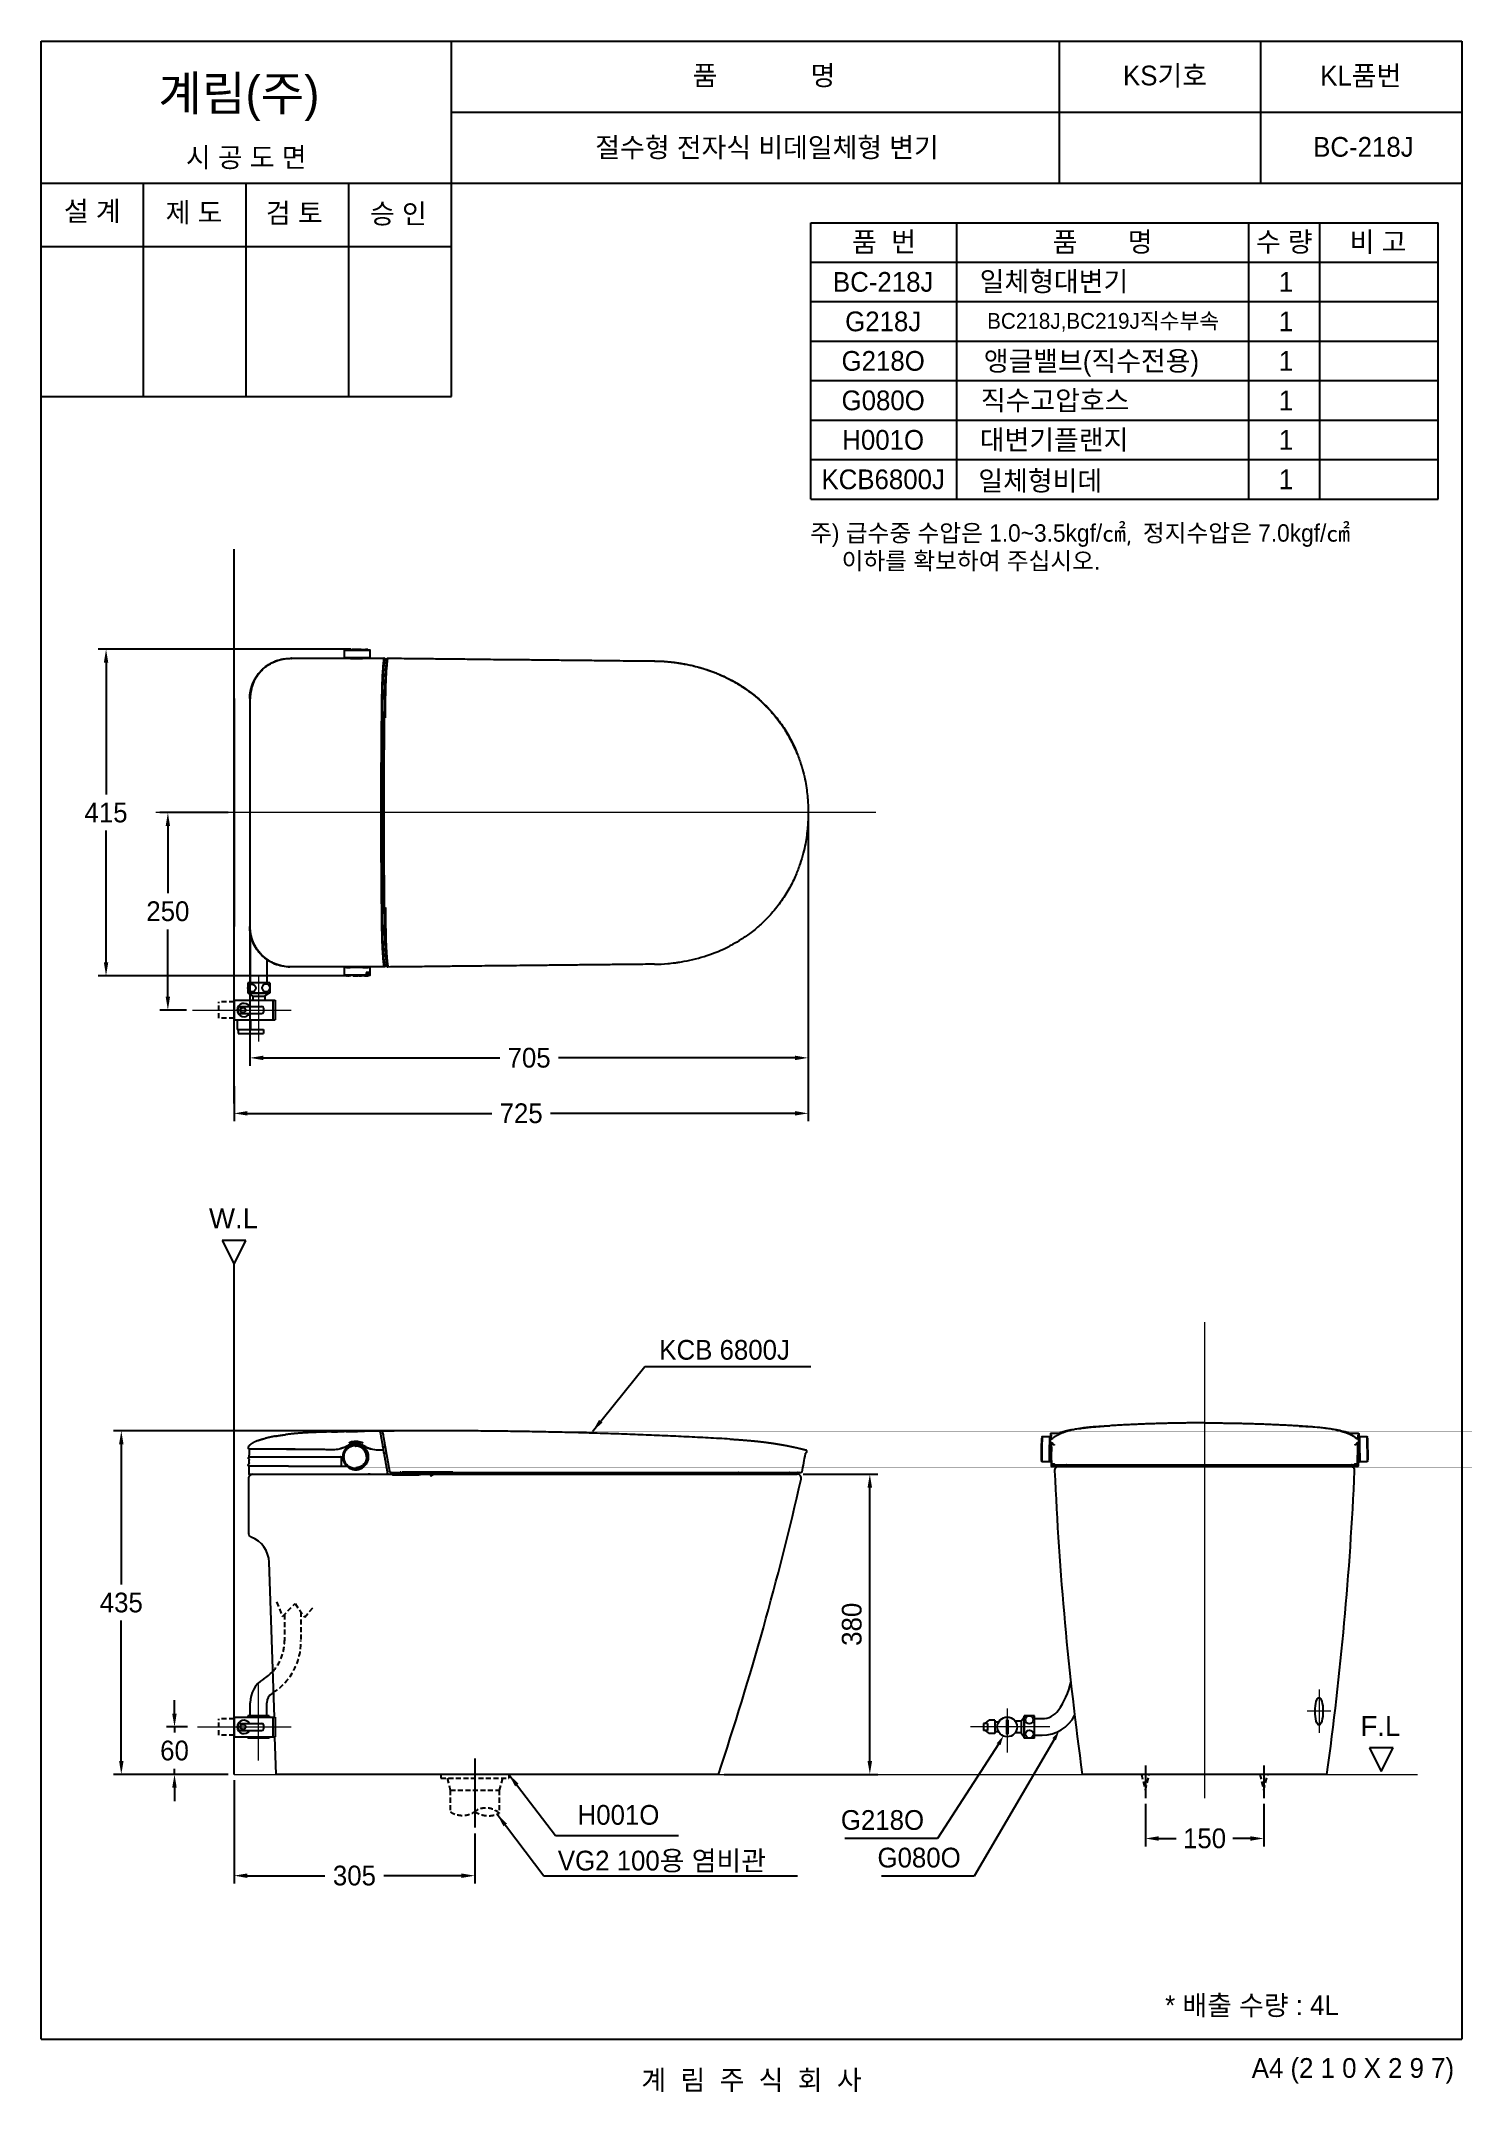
# Model space of a CAD drawing. Header units: millimetres. Extents: x 0 to 1800, y -67 to 2530.
import ezdxf
from ezdxf.enums import TextEntityAlignment as Align
from ezdxf.lldxf.tags import DXFTag

# ---------------------------------------------------------------- set-up
doc = ezdxf.new("R2010")
doc.units = ezdxf.units.MM
doc.linetypes.add('DASHED2', pattern=[9.525, 6.35, -3.175])
for name, color, linetype in [('TEXT', 7, 'Continuous'), ('내부선 및 부속', 4, 'Continuous'), ('도각라인', 7, 'Continuous'), ('외형선', 3, 'Continuous'), ('점선', 6, 'DASHED2'), ('중심선', 1, 'DASHED'), ('치수선', 7, 'Continuous')]:
    doc.layers.add(name, color=color, linetype=linetype)
doc.styles.add('____', font='')
doc.styles.add('타이틀', font='H2GTRM.TTF', dxfattribs={"height": 25})
doc.styles.get('____').set_extended_font_data('굴림')
tags = doc.linetypes.add('DASHDOT', pattern=[70, 31, -13, 13, -13]).pattern_tags.tags
tags[10:11] = [DXFTag(74, 4), DXFTag(75, 0), DXFTag(340, '0'), DXFTag(46, 0.0), DXFTag(50, 0.0), DXFTag(44, 0.0), DXFTag(45, 0.0)]
tags[8:9] = [DXFTag(74, 4), DXFTag(75, 0), DXFTag(340, '0'), DXFTag(46, 0.0), DXFTag(50, 0.0), DXFTag(44, 0.0), DXFTag(45, 0.0)]
tags[6:7] = [DXFTag(74, 4), DXFTag(75, 0), DXFTag(340, '0'), DXFTag(46, 0.0), DXFTag(50, 0.0), DXFTag(44, 0.0), DXFTag(45, 0.0)]
tags[4:5] = [DXFTag(74, 4), DXFTag(75, 0), DXFTag(340, '0'), DXFTag(46, 0.0), DXFTag(50, 0.0), DXFTag(44, 0.0), DXFTag(45, 0.0)]
tags = doc.linetypes.add('DASHED', pattern=[25.72, 12.86, -12.86]).pattern_tags.tags
tags[6:7] = [DXFTag(74, 4), DXFTag(75, 0), DXFTag(340, '0'), DXFTag(46, 0.0), DXFTag(50, 0.0), DXFTag(44, 0.0), DXFTag(45, 0.0)]
tags[4:5] = [DXFTag(74, 4), DXFTag(75, 0), DXFTag(340, '0'), DXFTag(46, 0.0), DXFTag(50, 0.0), DXFTag(44, 0.0), DXFTag(45, 0.0)]
doc.dimstyles.new('MSADIM', dxfattribs={"dimtxt": 33, "dimasz": 17, "dimexe": 10, "dimexo": 7.5, "dimgap": 10, "dimtad": 0, "dimtih": 1, "dimtoh": 1, "dimdec": 0, "dimzin": 1, "dimdsep": 46, "dimtxsty": '____', "dimcen": 11.25, "dimadec": 0, "dimazin": 0, "dimtfac": 1, "dimtdec": 0, "dimtix": 1, "dimtmove": 0, "dimatfit": 3, "dimfxl": 0, "dimtolj": 1, "dimtzin": 1, "dimarcsym": 0})

msp = doc.modelspace()

# ---------------------------------------------------------------- texts
at = {"layer": 'TEXT', "style": '타이틀'}
for s, height, p in [('품             명', 25, (915.7, 2486.4)), ('KS기호', 25, (1423.8, 2486.3)), ('KL품번', 25, (1671.8, 2486.1)), ('시 공 도 면', 25, (259.9, 2382.7)), ('절수형 전자식 비데일체형 변기', 25, (919.7, 2395.3)), ('BC-218J', 25, (1675.1, 2396)), ('설 계', 25, (65, 2314.6)), ('제 도', 25, (193.8, 2312.9)), ('검 토', 25, (320.8, 2312.3)), ('승 인', 25, (452.7, 2311.4)), ('품  번', 25, (1067.9, 2275.7)), ('품       명', 25, (1344.8, 2275.7)), ('수 량', 25, (1574.8, 2275.7)), ('비 고', 25, (1693.6, 2275.7)), ('BC-218J', 25, (1066.8, 2225)), ('일체형대변기', 25, (1283.1, 2225.6)), ('1', 25, (1577, 2225)), ('G218J', 25, (1066.8, 2175)), ('BC218J,BC219J직수부속', 20, (1345.4, 2175.6)), ('1', 25, (1577, 2175)), ('G218O', 25, (1066.8, 2125)), ('앵글밸브(직수전용)', 25, (1330.6, 2125)), ('1', 25, (1577, 2124.9)), ('G080O', 25, (1066.8, 2075)), ('직수고압호스', 25, (1284.7, 2075)), ('1', 25, (1577, 2074.9)), ('H001O', 25, (1066.8, 2025)), ('대변기플랜지', 25, (1283.3, 2025)), ('1', 25, (1577, 2025)), ('KCB6800J', 25, (1066.8, 1975)), ('일체형비데', 25, (1265.7, 1973.2)), ('1', 25, (1577, 1975)), ('* 배출 수량 : 4L', 25, (1534, 42.9)), ('계  림  주  식  회  사', 25, (900, -51.7))]:
    msp.add_text(s, height=height, dxfattribs=at).set_placement(p, align=Align.MIDDLE_CENTER)
msp.add_text('계림(주)', height=44, dxfattribs=at).set_placement((148.7, 2441.8))
msp.add_text('A4 (2 1 0 X 2 9 7)', height=25, dxfattribs=at).set_placement((1790, -36.5), align=Align.MIDDLE_RIGHT)
at = {"layer": 'TEXT', "attachment_point": 1, "line_spacing_factor": 0.963855, "style": '타이틀'}
for s, insert, char_height, width in [('\\A1;주) 급수중 수압은 1.0~3.5kgf/㎠{\\fISOCPEUR|b0|i0|c0|p34;, }정지수압은 7.0kgf/㎠{\\fISOCPEUR|b0|i0|c0|p34; }\\P     이하를 확보하여 주십시오.', (974.2, 1918.1), 22, 874.798), ('\\fArial;W.L', (212.8, 1051.8), 25, 248.993), ('\\A1;KCB 6800J', (783.2, 885.3), 25, 248.993), ('\\fArial;F.L', (1671.4, 409), 25, 248.993), ('\\A1; H001O', (670.6, 296.5), 25, 361.787), ('\\A1; G218O', (1004.1, 290), 25, 248.993), ('\\A1;VG2 100{\\fGulim|b0|i0|c129|p50;용 염비관}', (654.7, 238.6), 25, 380.447), ('\\A1; G080O', (1050.5, 242.4), 25, 248.993)]:
    msp.add_mtext(s, dxfattribs=dict(at, insert=insert, char_height=char_height, width=width))

# ---------------------------------------------------------------- blocks, each defined once
blk = doc.blocks.new('*D1')
at = {"layer": '치수선', "color": 0, "lineweight": -2}
for p, q in [((965.5, 715.3), (1059.9, 715.3)), ((1049.9, 352.3), (1049.9, 698.3)), ((865.5, 335.3), (1059.9, 335.3))]:
    blk.add_line(p, q, dxfattribs=at)
at = {"layer": '치수선', "color": 0}
for points in [[(1047, 698.3), (1052.7, 698.3), (1049.9, 715.3)], [(1047, 352.3), (1052.7, 352.3), (1049.9, 335.3)]]:
    blk.add_solid(points, dxfattribs=at)
at = {"layer": '치수선', "color": 0, "insert": (1027.1, 525.3), "char_height": 25, "attachment_point": 5, "rotation": 90, "style": '____'}
blk.add_mtext('\\A1;380', dxfattribs=at)
blk = doc.blocks.new('*D2')
at = {"layer": '치수선', "color": 0, "linetype": 'Continuous', "lineweight": -2}
for p, q in [((244.5, 327.8), (244.5, 197)), ((549.5, 260.6), (549.5, 197)), ((261.5, 207), (359.7, 207)), ((532.5, 207), (434.3, 207))]:
    blk.add_line(p, q, dxfattribs=at)
at = {"layer": '치수선', "color": 0, "linetype": 'Continuous'}
for points in [[(261.5, 209.8), (261.5, 204.1), (244.5, 207)], [(532.5, 209.8), (532.5, 204.1), (549.5, 207)]]:
    blk.add_solid(points, dxfattribs=at)
at = {"layer": '치수선', "color": 0, "linetype": 'Continuous', "insert": (397, 207), "char_height": 25, "attachment_point": 5, "style": '____'}
blk.add_mtext('\\A1;305', dxfattribs=at)
blk = doc.blocks.new('*D3')
at = {"layer": '치수선', "color": 0, "linetype": 'Continuous', "lineweight": -2}
for p, q in [((169.1, 412.3), (169.1, 429.3)), ((185.7, 395.3), (159.1, 395.3)), ((169.1, 395.3), (169.1, 388.1)), ((169.1, 335.3), (169.1, 342.4)), ((229.6, 335.3), (159.1, 335.3)), ((169.1, 318.3), (169.1, 301.3))]:
    blk.add_line(p, q, dxfattribs=at)
at = {"layer": '치수선', "color": 0, "linetype": 'Continuous'}
for points in [[(166.2, 412.3), (171.9, 412.3), (169.1, 395.3)], [(166.2, 318.3), (171.9, 318.3), (169.1, 335.3)]]:
    blk.add_solid(points, dxfattribs=at)
at = {"layer": '치수선', "color": 0, "linetype": 'Continuous', "insert": (169.1, 365.3), "char_height": 25, "attachment_point": 5, "style": '____'}
blk.add_mtext('\\A1;60', dxfattribs=at)
blk = doc.blocks.new('*D4')
at = {"layer": '치수선', "color": 0, "linetype": 'Continuous', "lineweight": -2}
for p, q in [((1398.9, 297.8), (1398.9, 244.1)), ((1548.9, 297.8), (1548.9, 244.1)), ((1415.9, 254.1), (1438, 254.1)), ((1531.9, 254.1), (1509.9, 254.1))]:
    blk.add_line(p, q, dxfattribs=at)
at = {"layer": '치수선', "color": 0, "linetype": 'Continuous'}
for points in [[(1415.9, 256.9), (1415.9, 251.2), (1398.9, 254.1)], [(1531.9, 256.9), (1531.9, 251.2), (1548.9, 254.1)]]:
    blk.add_solid(points, dxfattribs=at)
at = {"layer": '치수선', "color": 0, "linetype": 'Continuous', "insert": (1473.9, 254.1), "char_height": 25, "attachment_point": 5, "style": '____'}
blk.add_mtext('\\A1;150', dxfattribs=at)
blk = doc.blocks.new('*D5')
at = {"layer": '치수선', "color": 0, "linetype": 'Continuous', "lineweight": -2}
for p, q in [((501.8, 770.2), (91.7, 770.2)), ((101.7, 753.2), (101.7, 575.6)), ((101.7, 352.3), (101.7, 529.9)), ((237, 335.3), (91.7, 335.3))]:
    blk.add_line(p, q, dxfattribs=at)
at = {"layer": '치수선', "color": 0, "linetype": 'Continuous'}
for points in [[(98.9, 753.2), (104.6, 753.2), (101.7, 770.2)], [(98.9, 352.3), (104.6, 352.3), (101.7, 335.3)]]:
    blk.add_solid(points, dxfattribs=at)
at = {"layer": '치수선', "color": 0, "linetype": 'Continuous', "insert": (101.7, 552.7), "char_height": 25, "attachment_point": 5, "style": '____'}
blk.add_mtext('\\A1;435', dxfattribs=at)
blk = doc.blocks.new('*D6')
at = {"layer": '치수선', "color": 0, "linetype": 'Continuous', "lineweight": -2}
for p, q in [((264.7, 1545.5), (264.7, 1232.5)), ((971.9, 1545.5), (971.9, 1232.5)), ((281.7, 1242.5), (581.2, 1242.5)), ((954.9, 1242.5), (655.5, 1242.5))]:
    blk.add_line(p, q, dxfattribs=at)
at = {"layer": '치수선', "color": 0, "linetype": 'Continuous'}
for points in [[(281.7, 1245.3), (281.7, 1239.6), (264.7, 1242.5)], [(954.9, 1245.3), (954.9, 1239.6), (971.9, 1242.5)]]:
    blk.add_solid(points, dxfattribs=at)
at = {"layer": '치수선', "color": 0, "linetype": 'Continuous', "insert": (618.3, 1242.5), "char_height": 25, "attachment_point": 5, "style": '____'}
blk.add_mtext('\\A1;705', dxfattribs=at)
blk = doc.blocks.new('*D7')
at = {"layer": '치수선', "color": 0, "linetype": 'Continuous', "lineweight": -2}
for p, q in [((971.9, 1545.5), (971.9, 1162.2)), ((244.5, 1206.7), (244.5, 1162.2)), ((261.5, 1172.2), (571.1, 1172.2)), ((954.9, 1172.2), (645.4, 1172.2))]:
    blk.add_line(p, q, dxfattribs=at)
at = {"layer": '치수선', "color": 0, "linetype": 'Continuous'}
for points in [[(261.5, 1175.1), (261.5, 1169.4), (244.5, 1172.2)], [(954.9, 1175.1), (954.9, 1169.4), (971.9, 1172.2)]]:
    blk.add_solid(points, dxfattribs=at)
at = {"layer": '치수선', "color": 0, "linetype": 'Continuous', "insert": (608.2, 1172.2), "char_height": 25, "attachment_point": 5, "style": '____'}
blk.add_mtext('\\A1;725', dxfattribs=at)
blk = doc.blocks.new('*D8')
at = {"layer": '치수선', "color": 0, "linetype": 'Continuous', "lineweight": -2}
for p, q in [((237, 1553), (150.7, 1553)), ((160.7, 1536), (160.7, 1450.9)), ((160.7, 1320), (160.7, 1405.2)), ((184.4, 1303), (150.7, 1303))]:
    blk.add_line(p, q, dxfattribs=at)
at = {"layer": '치수선', "color": 0, "linetype": 'Continuous'}
for points in [[(157.9, 1536), (163.5, 1536), (160.7, 1553)], [(157.9, 1320), (163.5, 1320), (160.7, 1303)]]:
    blk.add_solid(points, dxfattribs=at)
at = {"layer": '치수선', "color": 0, "linetype": 'Continuous', "insert": (160.7, 1428), "char_height": 25, "attachment_point": 5, "style": '____'}
blk.add_mtext('\\A1;250', dxfattribs=at)
blk = doc.blocks.new('*D9')
at = {"layer": '치수선', "color": 0, "linetype": 'Continuous', "lineweight": -2}
for p, q in [((392.4, 1759.8), (72.4, 1759.8)), ((82.4, 1742.8), (82.4, 1575.9)), ((82.4, 1363.3), (82.4, 1530.2)), ((393.1, 1346.3), (72.4, 1346.3))]:
    blk.add_line(p, q, dxfattribs=at)
at = {"layer": '치수선', "color": 0, "linetype": 'Continuous'}
for points in [[(79.6, 1742.8), (85.2, 1742.8), (82.4, 1759.8)], [(79.6, 1363.3), (85.2, 1363.3), (82.4, 1346.3)]]:
    blk.add_solid(points, dxfattribs=at)
at = {"layer": '치수선', "color": 0, "linetype": 'Continuous', "insert": (82.4, 1553), "char_height": 25, "attachment_point": 5, "style": '____'}
blk.add_mtext('\\A1;415', dxfattribs=at)

# ---------------------------------------------------------------- dimensions: what is measured, and where the dimension line sits
at = {"layer": '치수선', "linetype": 'Continuous'}
dim = msp.add_linear_dim(base=(82.4, 1346.3), p1=(399.9, 1759.8), p2=(400.6, 1346.3), angle=90, text='415', dimstyle='MSADIM', override={"dimtxt": 25}, dxfattribs=at)
dim.commit()
dim.dimension.update_dxf_attribs({"geometry": '*D9', "text_midpoint": (82.4, 1553)})
for base, p1, p2, picture, middle in [((160.7, 1303), (244.5, 1553), (191.9, 1303), '*D8', (160.7, 1428)), ((101.7, 770.2), (244.5, 335.3), (509.3, 770.2), '*D5', (101.7, 552.7)), ((169.1, 395.3), (237.1, 335.3), (193.2, 395.3), '*D3', (169.1, 365.3))]:
    dim = msp.add_linear_dim(base=base, p1=p1, p2=p2, angle=90, dimstyle='MSADIM', override={"dimtxt": 25}, dxfattribs=at)
    dim.commit()
    dim.dimension.update_dxf_attribs({"geometry": picture, "text_midpoint": middle})
for base, p1, p2, text, picture, middle in [((244.5, 1172.2), (971.9, 1553), (244.5, 1214.2), '725', '*D7', (608.2, 1172.2)), ((971.9, 1242.5), (264.7, 1553), (971.9, 1553), '705', '*D6', (618.3, 1242.5))]:
    dim = msp.add_linear_dim(base=base, p1=p1, p2=p2, text=text, dimstyle='MSADIM', override={"dimtxt": 25}, dxfattribs=at)
    dim.commit()
    dim.dimension.update_dxf_attribs({"geometry": picture, "text_midpoint": middle})
at = {"layer": '치수선'}
dim = msp.add_linear_dim(base=(1049.9, 715.3), p1=(858, 335.3), p2=(958, 715.3), angle=90, dimstyle='MSADIM', override={"dimtxt": 25, "dimtad": 1, "dimtih": 0, "dimtoh": 0}, dxfattribs=at)
dim.commit()
dim.dimension.update_dxf_attribs({"geometry": '*D1', "text_midpoint": (1027.1, 525.3)})
at = {"layer": '치수선', "linetype": 'Continuous'}
for base, p1, p2, picture, middle in [((549.5, 207), (244.5, 335.3), (549.5, 268.1), '*D2', (397, 207)), ((1548.9, 254.1), (1398.9, 305.3), (1548.9, 305.3), '*D4', (1473.9, 254.1))]:
    dim = msp.add_linear_dim(base=base, p1=p1, p2=p2, dimstyle='MSADIM', override={"dimtxt": 25}, dxfattribs=at)
    dim.commit()
    dim.dimension.update_dxf_attribs({"geometry": picture, "text_midpoint": middle})

# ---------------------------------------------------------------- linework, layer by layer
at = {"layer": '내부선 및 부속', "linetype": 'Continuous'}
for p, q in [((265.5, 1337.5), (265.5, 1398.7)), ((286.5, 1337.5), (286.5, 1366.8)), ((262, 1337.5), (262, 1324.5)), ((290, 1337.5), (262, 1337.5)), ((290, 1324.5), (262, 1324.5)), ((263, 1324.5), (289, 1324.5)), ((268.5, 1320.5), (263, 1324.5)), ((286.5, 1324.5), (265.5, 1324.5)), ((283.5, 1320.5), (289, 1324.5)), ((290, 1337.5), (290, 1324.5)), ((244.5, 1315.5), (296.5, 1315.5)), ((244.5, 1315.5), (244.5, 1290.5)), ((249.8, 1305.5), (249.8, 1300.5)), ((251.8, 1307.5), (279.8, 1307.5)), ((251.8, 1298.5), (279.8, 1298.5)), ((268.5, 1320.5), (283.5, 1320.5)), ((268.5, 1320.5), (268.5, 1315.5)), ((281.8, 1305.5), (281.8, 1300.5)), ((283.5, 1320.5), (283.5, 1315.5)), ((293.5, 1315.5), (293.5, 1290.5)), ((296.5, 1315.5), (296.5, 1290.5)), ((244.5, 1290.5), (296.5, 1290.5)), ((248.5, 1290.5), (248.5, 1278.5)), ((248.5, 1278.5), (281.8, 1278.5)), ((249.8, 1278.5), (249.8, 1273.5)), ((249.8, 1273.5), (281.8, 1273.5)), ((265.5, 1290.5), (265.5, 1278.5)), ((281.8, 1278.5), (281.8, 1273.5)), ((265, 409.3), (265, 425.9)), ((286, 409.3), (286, 425.9)), ((244.5, 407.8), (296.5, 407.8)), ((244.5, 407.8), (244.5, 382.8)), ((249.8, 397.8), (249.8, 392.8)), ((251.8, 399.8), (279.8, 399.8)), ((251.8, 390.8), (279.8, 390.8)), ((262, 409.3), (262, 407.8)), ((289, 409.3), (262, 409.3)), ((281.8, 397.8), (281.8, 392.8)), ((289, 409.3), (289, 407.8)), ((293.5, 407.8), (293.5, 382.8)), ((296.5, 407.8), (296.5, 382.8)), ((1193.9, 399.8), (1193.9, 390.8)), ((1198.9, 399.8), (1193.9, 399.8)), ((1198.9, 390.8), (1193.9, 390.8)), ((1196.1, 399.8), (1200.9, 403.8)), ((1196.1, 390.8), (1200.9, 386.8)), ((1198.9, 399.8), (1198.9, 390.8)), ((1208.4, 403.8), (1200.9, 403.8)), ((1208.4, 403.8), (1208.4, 386.8)), ((1213, 401.3), (1208.4, 401.3)), ((1222.9, 404.3), (1222.9, 386.3)), ((1224.9, 404.3), (1222.9, 404.3)), ((1224.9, 404.3), (1224.9, 386.3)), ((1241.4, 402.8), (1233.9, 402.8)), ((1241.4, 402.8), (1245.4, 408.3)), ((1241.4, 402.8), (1241.4, 387.8)), ((1258.4, 409.3), (1245.4, 409.3)), ((1245.4, 381.3), (1245.4, 409.3)), ((1245.4, 408.3), (1245.4, 382.3)), ((1245.4, 384.8), (1245.4, 405.8)), ((1258.4, 381.3), (1258.4, 409.3)), ((1258.4, 405.8), (1268.3, 405.8)), ((244.5, 382.8), (296.5, 382.8)), ((262, 382.8), (262, 381.3)), ((289, 381.3), (262, 381.3)), ((289, 382.8), (289, 381.3)), ((1208.4, 386.8), (1200.9, 386.8)), ((1213, 389.3), (1208.4, 389.3)), ((1224.9, 386.3), (1222.9, 386.3)), ((1241.4, 387.8), (1233.9, 387.8)), ((1241.4, 387.8), (1245.4, 382.3)), ((1258.4, 381.3), (1245.4, 381.3)), ((1258.4, 384.8), (1268.3, 384.8))]:
    msp.add_line(p, q, dxfattribs=at)
for centre, radius in [((267, 1330.9), 5), ((285, 1331.2), 5), ((256, 1303), 3.25), ((256, 395.3), 3.25), ((1223.9, 395.3), 12.5), ((1251.9, 404.2), 5), ((1252.1, 386.3), 5)]:
    msp.add_circle(centre, radius, dxfattribs=at)
for centre, radius, start, end in [((257, 1303), 8.5, 31.9627, 328.0373), ((251.8, 1305.5), 2, 90, 180), ((251.8, 1300.5), 2, 180, 270), ((279.8, 1305.5), 2, 0, 90), ((279.8, 1300.5), 2, 270, 0), ((300, 425.9), 35, 121.3364, 180), ((253, 503.1), 55.3, 301.3364, 317.2205), ((1208, 473.8), 99, 324.4725, 347.0554), ((300, 425.9), 14, 121.3364, 180), ((253, 503.1), 76.3, 301.3364, 302.9302), ((1268.3, 430.8), 25, 270, 324.4725), ((257, 395.3), 8.5, 31.9627, 328.0373), ((251.8, 397.8), 2, 90, 180), ((251.8, 392.8), 2, 180, 270), ((279.8, 397.8), 2, 0, 90), ((279.8, 392.8), 2, 270, 0), ((1268.3, 430.8), 46, 270, 333.1349)]:
    msp.add_arc(centre, radius, start, end, dxfattribs=at)
msp.add_ellipse((1618.9, 415.2), major_axis=(0, 17.5), ratio=0.285714, dxfattribs=at)
for points, degree, knots in [([(264.5, 1697.4), (264.5, 1702.4), (265.3, 1707.5), (267.5, 1714.7), (268.4, 1717), (270, 1720.4), (270.5, 1721.5), (271.5, 1723.1), (271.9, 1723.9), (272.5, 1724.8), (272.8, 1725.2), (272.9, 1725.4), (273, 1725.6), (275.3, 1729), (277.9, 1732.1), (282.5, 1736.3), (284.1, 1737.6), (286.6, 1739.4), (287.5, 1740), (288.8, 1740.8), (289.5, 1741.2), (290.3, 1741.7), (290.7, 1741.9), (290.9, 1742), (291, 1742.1), (291.1, 1742.1), (296.3, 1745), (302.5, 1747.1), (309.4, 1748)], 3, [0, 0, 0, 0, 10.057427, 10.057427, 15.08614, 15.08614, 17.600497, 17.600497, 18.857675, 19.486265, 19.800559, 19.800559, 20.114854, 20.114854, 30.172281, 30.172281, 35.200994, 35.200994, 37.715351, 37.715351, 38.972529, 39.601118, 39.915413, 40.07256, 40.07256, 40.229708, 40.229708, 71.419498, 71.419498, 71.419498, 71.419498]), ([(264.6, 1697.4), (264.6, 1698.8), (264.7, 1701.6), (265.3, 1705.8), (266.2, 1710.2), (267.6, 1714.7), (269.6, 1719.7), (272.5, 1724.8), (276.3, 1730), (281, 1735), (286.3, 1739.2), (291.9, 1742.6), (297.4, 1745), (302.4, 1746.6), (307.1, 1747.6), (311.3, 1748.1), (314.1, 1748.2), (315.4, 1748.2)], 3, [-79.965407, -79.965407, -79.965407, -79.965407, -75.671924, -71.497093, -67.210176, -62.414734, -57.09506, -51.205419, -44.734445, -37.789735, -30.792901, -24.196491, -18.237021, -12.957381, -8.247925, -4.071153, -0.011106, -0.011106, -0.011106, -0.011106]), ([(264.8, 1696.9), (264.8, 1702.2), (265.6, 1707.8), (269.3, 1718.9), (272.3, 1724.4), (276.4, 1729.5), (276.5, 1729.6), (276.7, 1729.9), (277, 1730.2), (277.2, 1730.5), (277.8, 1731.1), (278.1, 1731.5), (279.2, 1732.7), (280, 1733.5), (282.3, 1735.7), (283.9, 1737), (288.9, 1740.7), (292.4, 1742.7), (302.8, 1747.2), (309.9, 1748.4), (316.3, 1748.4)], 3, [-81.234157, -81.234157, -81.234157, -81.234157, -60.925452, -60.925452, -40.616747, -40.616747, -40.299424, -40.299424, -39.9821, -39.347453, -39.347453, -38.078159, -38.078159, -35.539571, -35.539571, -30.462395, -30.462395, -20.308042, -20.308042, 0, 0, 0, 0]), ([(292.9, 1742.8), (294.8, 1743.7), (296.8, 1744.6), (304, 1747.1), (309.5, 1748.1), (315.4, 1748.2)], 3, [-14.180463, -14.180463, -14.180463, -14.180463, -10.053096, -10.053096, -0.200585, -0.200585, -0.200585, -0.200585]), ([(373.5, 1748.4), (374.4, 1748.4), (375.3, 1748.4), (376.1, 1748.4), (376.9, 1748.4), (377.6, 1748.4), (378.4, 1748.4), (379.1, 1748.4), (379.9, 1748.4), (380.6, 1748.4), (381.3, 1748.4), (382, 1748.4), (382.7, 1748.4), (383.4, 1748.4), (384, 1748.4), (384.6, 1748.4), (385.2, 1748.4), (385.8, 1748.4), (386.3, 1748.4), (386.8, 1748.4), (387.3, 1748.4), (387.8, 1748.4), (388.2, 1748.4), (388.6, 1748.4), (389.1, 1748.4), (389.5, 1748.4), (389.8, 1748.4), (390.2, 1748.4), (390.6, 1748.4), (390.9, 1748.4), (391.3, 1748.4), (391.6, 1748.4), (391.9, 1748.4), (392.2, 1748.3)], 3, [0.307925, 0.307925, 0.307925, 0.307925, 2.897405, 2.897405, 2.897405, 5.182203, 5.182203, 5.182203, 7.425768, 7.425768, 7.425768, 9.650323, 9.650323, 9.650323, 11.676631, 11.676631, 11.676631, 13.440841, 13.440841, 13.440841, 15.015112, 15.015112, 15.015112, 16.430768, 16.430768, 16.430768, 17.706214, 17.706214, 17.706214, 18.859488, 18.859488, 18.859488, 19.908459, 19.908459, 19.908459, 19.908459]), ([(384.6, 1758.7), (384.6, 1759.1), (384.9, 1759.1), (385.1, 1759.2), (385.2, 1759.2), (385.5, 1759.2), (385.8, 1759.2), (386.9, 1759.3), (388.1, 1759.3), (389.6, 1759.3), (391.5, 1759.4), (393.8, 1759.4), (396.3, 1759.4)], 3, [0, 0, 0, 0, 1.445977, 1.445977, 3.510429, 3.510429, 6.466659, 6.466659, 12.678338, 12.678338, 12.678338, 20.738107, 20.738107, 20.738107, 20.738107]), ([(384.9, 1749.1), (384.9, 1749.2), (385, 1749.1), (385.2, 1749.1), (385.5, 1749.1), (386.7, 1749), (387.9, 1749), (389.4, 1749), (392.4, 1748.9), (396.3, 1748.9), (400.5, 1748.9)], 3, [51.278481, 51.278481, 51.278481, 51.278481, 52.529946, 52.529946, 55.912956, 55.912956, 63.075358, 63.075358, 63.075358, 75.666596, 75.666596, 75.666596, 75.666596]), ([(385.8, 1758.7), (385.8, 1758.8), (385.7, 1758.9), (385.6, 1759), (385.5, 1759.1), (385.5, 1759.2), (385.5, 1759.2)], 3, [0, 0, 0, 0, 0.486468, 0.486468, 0.486468, 1.13104, 1.13104, 1.13104, 1.13104]), ([(392.2, 1748.3), (394.9, 1748.3), (397.8, 1748.3), (400.9, 1748.3), (403.9, 1748.3), (406.8, 1748.3), (409.4, 1748.4)], 3, [21.062395, 21.062395, 21.062395, 21.062395, 30.246341, 30.246341, 30.246341, 39.428439, 39.428439, 39.428439, 39.428439]), ([(400.1, 1758.9), (400.2, 1758.9), (400.4, 1758.9), (400.6, 1758.9), (400.8, 1758.9), (400.9, 1758.9), (401.1, 1758.9)], 3, [24.542398, 24.542398, 24.542398, 24.542398, 25.072061, 25.072061, 25.072061, 25.600016, 25.600016, 25.600016, 25.600016]), ([(400.6, 1748.9), (404.8, 1748.9), (408.8, 1748.9), (411.8, 1749), (413.3, 1749), (414.5, 1749), (415.6, 1749.1), (415.9, 1749.1), (416.2, 1749.1), (416.3, 1749.2), (416.3, 1749.1)], 3, [0, 0, 0, 0, 12.727853, 12.727853, 12.727853, 19.890255, 19.890255, 23.273265, 23.273265, 24.52473, 24.52473, 24.52473, 24.52473]), ([(405.7, 1759.4), (407.9, 1759.4), (409.9, 1759.4), (411.6, 1759.3), (413.1, 1759.3), (414.2, 1759.3), (415.4, 1759.2), (415.7, 1759.2), (416, 1759.2), (416.1, 1759.2), (416.3, 1759.1), (416.6, 1759.1), (416.6, 1758.7)], 3, [30.559752, 30.559752, 30.559752, 30.559752, 37.670916, 37.670916, 37.670916, 43.882595, 43.882595, 46.838825, 46.838825, 48.903278, 48.903278, 50.349255, 50.349255, 50.349255, 50.349255]), ([(409.4, 1748.4), (409.8, 1748.4), (410.1, 1748.4), (410.4, 1748.4), (410.8, 1748.4), (411.2, 1748.4), (411.5, 1748.4), (412, 1748.4), (412.4, 1748.4), (412.8, 1748.4), (413.2, 1748.4), (413.7, 1748.4), (414.1, 1748.4), (414.6, 1748.4), (415.2, 1748.4), (415.7, 1748.4), (416.2, 1748.4), (416.8, 1748.4), (417.4, 1748.4), (418.1, 1748.4), (418.7, 1748.4), (419.4, 1748.4), (420.2, 1748.4), (420.9, 1748.4), (421.6, 1748.4), (422.4, 1748.4), (423.1, 1748.4), (423.9, 1748.4), (424.6, 1748.5), (425.2, 1748.5), (425.9, 1748.5), (426.6, 1748.5), (427.2, 1748.5), (427.9, 1748.5)], 3, [0.303076, 0.303076, 0.303076, 0.303076, 1.42891, 1.42891, 1.42891, 2.663689, 2.663689, 2.663689, 4.024885, 4.024885, 4.024885, 5.530196, 5.530196, 5.530196, 7.198269, 7.198269, 7.198269, 9.068176, 9.068176, 9.068176, 11.193604, 11.193604, 11.193604, 13.509803, 13.509803, 13.509803, 15.793148, 15.793148, 15.793148, 17.874714, 17.874714, 17.874714, 19.833582, 19.833582, 19.833582, 19.833582]), ([(415.7, 1759.2), (415.7, 1759.2), (415.7, 1759.1), (415.5, 1759), (415.5, 1758.9), (415.4, 1758.8), (415.4, 1758.7)], 3, [48.380813, 48.380813, 48.380813, 48.380813, 49.025385, 49.025385, 49.025385, 49.470956, 49.470956, 49.470956, 49.470956]), ([(434.2, 1748.1), (433.9, 1745.5), (433.6, 1743), (433.2, 1739.2), (433.1, 1737.9), (432.9, 1736.1), (432.9, 1735.5), (432.8, 1734.6), (432.8, 1734.4), (432.8, 1733.9), (432.8, 1733.8), (432.8, 1733.5), (432.7, 1733.3), (432.6, 1731.7), (432.5, 1729.9), (432.3, 1726.5), (432.3, 1725.2), (432.2, 1723.2), (432.1, 1722.5), (432.1, 1721.4), (432.1, 1721), (432.1, 1720.4), (432, 1720.1), (432, 1719.8), (432, 1719.6), (432, 1719.5), (431.9, 1717.6), (431.8, 1715.2), (431.7, 1710.5), (431.7, 1708.8), (431.6, 1706), (431.6, 1705), (431.6, 1703.5), (431.5, 1703), (431.5, 1702.2), (431.5, 1701.8), (431.5, 1701.4), (431.5, 1701.1), (431.5, 1701), (431.4, 1694.8), (431.3, 1689.5), (431.3, 1680.2), (431.2, 1676.3), (431.2, 1673)], 3, [-78.516764, -78.516764, -78.516764, -78.516764, -68.702169, -68.702169, -63.794871, -63.794871, -61.341222, -61.341222, -60.114398, -60.114398, -59.500986, -59.500986, -58.887573, -58.887573, -49.072978, -49.072978, -44.16568, -44.16568, -41.712031, -41.712031, -40.485207, -40.485207, -39.871795, -39.565088, -39.565088, -39.258382, -39.258382, -29.443787, -29.443787, -24.536489, -24.536489, -22.08284, -22.08284, -20.856016, -20.856016, -20.242603, -19.935897, -19.935897, -19.629191, -19.629191, -9.814596, -9.814596, 0, 0, 0, 0]), ([(432.5, 1672.9), (432.5, 1673.5), (432.5, 1674.6), (432.6, 1676.1), (432.6, 1676.7), (432.6, 1677.1), (432.6, 1677.4), (432.6, 1679.1), (432.6, 1680.5), (432.6, 1683.5), (432.7, 1685.7), (432.7, 1687.9), (432.7, 1688.8), (432.7, 1689.4), (432.7, 1689.7), (432.7, 1692.5), (432.8, 1694.8), (432.8, 1698.1), (432.8, 1699.6), (432.9, 1701.2), (432.9, 1702.2), (432.9, 1702.7), (432.9, 1705), (433, 1707.6), (433.1, 1710.5), (433.1, 1711.7), (433.1, 1712.5), (433.1, 1713), (433.2, 1714.7), (433.3, 1716.7), (433.3, 1719), (433.4, 1719.9), (433.4, 1720.6), (433.4, 1720.9), (433.5, 1722.3), (433.6, 1724), (433.7, 1725.9), (433.7, 1726.7), (433.7, 1727.3), (433.8, 1727.5), (433.8, 1729), (433.9, 1730.7), (434.1, 1732.5), (434.1, 1733.4), (434.2, 1733.8), (434.2, 1734), (434.2, 1734.1), (434.3, 1735.5), (434.4, 1736.5), (434.5, 1738.2), (434.6, 1739.1), (434.7, 1740), (434.8, 1740.4), (434.8, 1740.7), (434.8, 1740.8), (435, 1742.5), (435.2, 1744.1), (435.4, 1745.6)], 3, [0, 0, 0, 0, 1.185313, 1.777969, 2.074298, 2.074298, 2.370626, 2.370626, 4.741252, 4.741252, 7.111878, 8.297191, 8.889847, 8.889847, 9.482503, 9.482503, 14.223755, 14.223755, 16.594381, 17.779694, 17.779694, 18.965007, 18.965007, 23.706259, 26.076885, 27.262198, 27.262198, 28.44751, 28.44751, 33.188762, 35.559388, 36.744701, 36.744701, 37.930014, 37.930014, 42.671266, 45.041892, 46.227205, 46.227205, 47.412517, 47.412517, 52.153769, 54.524395, 55.709708, 56.302364, 56.302364, 56.895021, 56.895021, 61.636273, 61.636273, 64.006899, 65.192212, 65.784868, 65.784868, 66.377524, 66.377524, 75.860028, 75.860028, 75.860028, 75.860028]), ([(434.5, 1748.5), (434.6, 1748.5), (434.6, 1748.5), (434.7, 1748.5), (434.7, 1748.5), (434.8, 1748.5), (434.8, 1748.4), (434.9, 1748.4), (434.9, 1748.4), (434.9, 1748.4), (435, 1748.4), (435, 1748.4), (435.1, 1748.3), (435.1, 1748.3), (435.1, 1748.3), (435.2, 1748.2), (435.2, 1748.2), (435.2, 1748.2), (435.3, 1748.1), (435.3, 1748.1), (435.3, 1748.1), (435.3, 1748), (435.4, 1748), (435.4, 1747.9), (435.4, 1747.9), (435.4, 1747.9), (435.4, 1747.8), (435.4, 1747.8), (435.4, 1747.7), (435.5, 1747.7), (435.5, 1747.6)], 3, [0.114612, 0.114612, 0.114612, 0.114612, 0.263122, 0.263122, 0.263122, 0.399468, 0.399468, 0.399468, 0.534175, 0.534175, 0.534175, 0.677239, 0.677239, 0.677239, 0.822563, 0.822563, 0.822563, 0.964045, 0.964045, 0.964045, 1.107299, 1.107299, 1.107299, 1.253017, 1.253017, 1.253017, 1.39936, 1.39936, 1.39936, 1.543014, 1.543014, 1.543014, 1.543014]), ([(435.3, 1673), (435.3, 1675.4), (435.3, 1677.9), (435.3, 1680.3), (435.4, 1683), (435.4, 1685.7), (435.4, 1688.3), (435.4, 1691), (435.5, 1693.6), (435.5, 1696.2), (435.5, 1698.7), (435.6, 1701.1), (435.6, 1703.5), (435.7, 1705.7), (435.7, 1707.8), (435.8, 1710), (435.8, 1711.9), (435.9, 1713.8), (436, 1715.6), (436, 1717.3), (436.1, 1718.9), (436.1, 1720.6), (436.2, 1722), (436.3, 1723.4), (436.3, 1724.9), (436.4, 1726.1), (436.5, 1727.3), (436.5, 1728.6), (436.6, 1729.7), (436.7, 1730.8), (436.7, 1731.8), (436.8, 1732.8), (436.9, 1733.8), (436.9, 1734.7), (437, 1735.5), (437.1, 1736.4), (437.1, 1737.2), (437.2, 1737.9), (437.3, 1738.6), (437.3, 1739.3), (437.4, 1740), (437.5, 1740.6), (437.5, 1741.2), (437.6, 1741.8), (437.6, 1742.3), (437.7, 1742.9), (437.8, 1743.3), (437.8, 1743.8), (437.9, 1744.3), (437.9, 1744.7), (438, 1745.2), (438, 1745.6), (438.1, 1745.9), (438.1, 1746.3), (438.2, 1746.7), (438.2, 1747), (438.3, 1747.4), (438.3, 1747.7)], 3, [0.78036, 0.78036, 0.78036, 0.78036, 8.155081, 8.155081, 8.155081, 16.169348, 16.169348, 16.169348, 24.083671, 24.083671, 24.083671, 31.404028, 31.404028, 31.404028, 37.938038, 37.938038, 37.938038, 43.678826, 43.678826, 43.678826, 48.713197, 48.713197, 48.713197, 53.146434, 53.146434, 53.146434, 57.05824, 57.05824, 57.05824, 60.519147, 60.519147, 60.519147, 63.588805, 63.588805, 63.588805, 66.319136, 66.319136, 66.319136, 68.75411, 68.75411, 68.75411, 70.930748, 70.930748, 70.930748, 72.880819, 72.880819, 72.880819, 74.630783, 74.630783, 74.630783, 76.205905, 76.205905, 76.205905, 77.631332, 77.631332, 77.631332, 78.932247, 78.932247, 78.932247, 78.932247]), ([(436.3, 1673), (436.3, 1675.3), (436.3, 1679.4), (436.4, 1688.3), (436.4, 1691.7), (436.5, 1697.5), (436.6, 1699.6), (436.6, 1702.8), (436.6, 1703.9), (436.7, 1705.6), (436.7, 1706.2), (436.7, 1707.1), (436.7, 1707.5), (436.7, 1708), (436.7, 1708.3), (436.7, 1708.4), (436.7, 1708.5), (436.9, 1713.3), (437, 1717.5), (437.2, 1723), (437.3, 1724.7), (437.4, 1727), (437.5, 1727.8), (437.6, 1728.8), (437.6, 1729.2), (437.6, 1729.7), (437.6, 1730), (437.6, 1730.2), (437.6, 1730.4), (437.6, 1730.5), (437.8, 1733.4), (438, 1736.4), (438.6, 1742.3), (438.9, 1745.3), (439.3, 1748.2)], 3, [-78.689332, -78.689332, -78.689332, -78.689332, -68.853165, -68.853165, -63.935082, -63.935082, -61.476041, -61.476041, -60.24652, -60.24652, -59.631759, -59.631759, -59.324379, -59.170689, -59.093844, -59.093844, -59.016999, -59.016999, -49.180832, -49.180832, -44.262749, -44.262749, -41.803708, -41.803708, -40.574187, -40.574187, -39.959426, -39.652046, -39.652046, -39.344666, -39.344666, -19.672333, -19.672333, 0, 0, 0, 0]), ([(439.7, 1748.6), (444.1, 1748.5), (448.5, 1748.5), (452.9, 1748.4), (457.7, 1748.4), (462.4, 1748.3), (467.2, 1748.3), (471.5, 1748.2), (475.7, 1748.2), (480, 1748.1), (483.9, 1748.1), (487.8, 1748), (491.7, 1748), (495.3, 1748), (498.9, 1747.9), (502.5, 1747.9), (506, 1747.9), (509.5, 1747.8), (512.9, 1747.8), (516.4, 1747.7), (519.9, 1747.7), (523.3, 1747.7), (526.9, 1747.6), (530.5, 1747.6), (534.1, 1747.6), (538, 1747.5), (541.9, 1747.5), (545.8, 1747.4), (550, 1747.4), (554.3, 1747.3), (558.6, 1747.3), (563.4, 1747.2), (568.2, 1747.2), (573, 1747.1), (578.3, 1747.1), (583.6, 1747), (588.9, 1747), (594.9, 1746.9), (600.8, 1746.9), (606.7, 1746.8), (613.2, 1746.7), (619.6, 1746.7), (626.1, 1746.6), (632.7, 1746.5), (639.4, 1746.4), (646.1, 1746.4), (652.9, 1746.3), (659.6, 1746.2), (666.3, 1746.2), (673.3, 1746.1), (680.3, 1746), (687.2, 1745.9), (694.4, 1745.9), (701.5, 1745.8), (708.6, 1745.7), (715.3, 1745.6), (722, 1745.6), (728.7, 1745.5), (734.6, 1745.4), (740.5, 1745.4), (746.5, 1745.3), (751.7, 1745.3), (757, 1745.2), (762.2, 1745.1), (767.2, 1745.1), (772.1, 1745), (777.1, 1745)], 3, [3.743173, 3.743173, 3.743173, 3.743173, 16.930915, 16.930915, 16.930915, 31.221245, 31.221245, 31.221245, 44.066801, 44.066801, 44.066801, 55.725442, 55.725442, 55.725442, 66.561254, 66.561254, 66.561254, 76.979031, 76.979031, 76.979031, 87.377659, 87.377659, 87.377659, 98.174608, 98.174608, 98.174608, 109.798172, 109.798172, 109.798172, 122.647137, 122.647137, 122.647137, 136.997986, 136.997986, 136.997986, 152.966943, 152.966943, 152.966943, 170.751917, 170.751917, 170.751917, 190.100995, 190.100995, 190.100995, 210.17694, 210.17694, 210.17694, 230.37948, 230.37948, 230.37948, 251.300244, 251.300244, 251.300244, 272.689478, 272.689478, 272.689478, 292.795888, 292.795888, 292.795888, 310.505397, 310.505397, 310.505397, 326.267779, 326.267779, 326.267779, 341.153734, 341.153734, 341.153734, 341.153734]), ([(777.1, 1745), (778.3, 1745), (779.6, 1744.9), (780.8, 1744.9), (782.2, 1744.9), (783.5, 1744.8), (784.8, 1744.8), (786.1, 1744.7), (787.5, 1744.6), (788.8, 1744.6), (790.3, 1744.5), (791.7, 1744.3), (793.2, 1744.2), (794.8, 1744.1), (796.4, 1743.9), (798, 1743.8), (799.7, 1743.6), (801.5, 1743.4), (803.2, 1743.2), (805.1, 1742.9), (807, 1742.6), (808.9, 1742.4), (811, 1742), (813.1, 1741.7), (815.2, 1741.3), (817.4, 1740.9), (819.7, 1740.4), (821.9, 1739.9), (824.4, 1739.4), (826.8, 1738.8), (829.3, 1738.2), (831.9, 1737.6), (834.5, 1736.8), (837.1, 1736.1), (840, 1735.2), (842.8, 1734.3), (845.6, 1733.4), (848.7, 1732.3), (851.8, 1731.2), (854.9, 1730), (858.2, 1728.6), (861.6, 1727.2), (864.9, 1725.6), (868.6, 1723.9), (872.2, 1722.1), (875.8, 1720.2), (879.7, 1718), (883.6, 1715.8), (887.4, 1713.3), (891.5, 1710.7), (895.6, 1707.8), (899.6, 1704.8), (904, 1701.5), (908.2, 1697.9), (912.3, 1694.2), (916.9, 1689.9), (921.3, 1685.4), (925.5, 1680.7), (929.9, 1675.7), (934.1, 1670.3), (938, 1664.8), (941.8, 1659.3), (945.3, 1653.7), (948.4, 1647.9), (951.3, 1642.8), (953.8, 1637.5), (956.1, 1632.1), (958.2, 1627.4), (960, 1622.5), (961.6, 1617.6), (963.1, 1613.3), (964.4, 1608.9), (965.5, 1604.5), (966.5, 1600.5), (967.4, 1596.5), (968.2, 1592.5), (968.9, 1588.9), (969.5, 1585.3), (970, 1581.6), (970.4, 1578.4), (970.8, 1575.1), (971.1, 1571.8), (971.3, 1568.9), (971.5, 1566), (971.7, 1563), (971.8, 1560.4), (971.9, 1557.8), (971.9, 1555.1), (971.9, 1554.4), (971.9, 1553.7), (971.9, 1553)], 3, [3.053391, 3.053391, 3.053391, 3.053391, 6.801811, 6.801811, 6.801811, 10.735468, 10.735468, 10.735468, 14.760713, 14.760713, 14.760713, 19.175676, 19.175676, 19.175676, 23.995949, 23.995949, 23.995949, 29.267842, 29.267842, 29.267842, 35.032201, 35.032201, 35.032201, 41.338441, 41.338441, 41.338441, 48.244915, 48.244915, 48.244915, 55.772146, 55.772146, 55.772146, 63.939314, 63.939314, 63.939314, 72.859395, 72.859395, 72.859395, 82.703595, 82.703595, 82.703595, 93.641717, 93.641717, 93.641717, 105.798005, 105.798005, 105.798005, 119.264779, 119.264779, 119.264779, 134.162806, 134.162806, 134.162806, 150.805216, 150.805216, 150.805216, 169.588802, 169.588802, 169.588802, 189.939799, 189.939799, 189.939799, 209.733808, 209.733808, 209.733808, 227.363574, 227.363574, 227.363574, 242.850725, 242.850725, 242.850725, 256.592554, 256.592554, 256.592554, 268.868764, 268.868764, 268.868764, 279.876116, 279.876116, 279.876116, 289.720464, 289.720464, 289.720464, 298.545349, 298.545349, 298.545349, 306.458592, 306.458592, 306.458592, 308.554919, 308.554919, 308.554919, 308.554919]), ([(777.1, 1744.9), (786.4, 1744.9), (796, 1744.1), (805.6, 1742.8), (805.7, 1742.8), (805.9, 1742.8), (806.1, 1742.7), (806.4, 1742.7), (807, 1742.6), (807.5, 1742.5), (808.7, 1742.3), (809.6, 1742.2), (812.5, 1741.7), (814.7, 1741.3), (821.8, 1739.9), (827.4, 1738.7), (833.9, 1736.9), (833.9, 1736.9), (834, 1736.8), (834.2, 1736.8), (834.6, 1736.7), (835.3, 1736.5), (836.7, 1736.1), (839.6, 1735.2), (843.7, 1733.9), (847.3, 1732.6), (849.5, 1731.8), (850.2, 1731.6), (850.4, 1731.5), (850.5, 1731.4), (850.6, 1731.4), (851, 1731.3), (853.3, 1730.4), (859.9, 1727.8), (868.1, 1724), (874.6, 1720.5), (877.3, 1719), (878.1, 1718.6), (878.4, 1718.4), (878.5, 1718.3), (878.9, 1718.1), (880.4, 1717.3), (881.9, 1716.4), (885.8, 1714), (888.4, 1712.3), (892.3, 1709.7), (893.9, 1708.6), (895.6, 1707.3), (896.1, 1707), (896.4, 1706.8), (896.5, 1706.7), (897, 1706.3), (897.4, 1706), (901.4, 1703), (907.6, 1698.3), (915.7, 1690.4), (915.8, 1690.4), (915.9, 1690.2), (916.2, 1689.9), (916.8, 1689.3), (917.3, 1688.8), (918.3, 1687.8), (918.9, 1687.2), (920.8, 1685.2), (922, 1684), (925.4, 1680.3), (927.4, 1677.9), (932.6, 1671.6), (935.1, 1668.1), (937.1, 1665.3), (937.2, 1665.2), (937.5, 1664.7), (938, 1664), (938.5, 1663.3), (939.4, 1661.9), (940.1, 1661), (941.9, 1658.1), (943.7, 1655.2), (945.8, 1651.8), (946.6, 1650.3), (947, 1649.6), (947.2, 1649.3), (947.4, 1648.9), (947.5, 1648.7), (948.5, 1646.8), (949.4, 1645.1), (951.2, 1641.7), (952.2, 1639.7), (953.2, 1637.6), (953.3, 1637.3), (953.4, 1637.2), (953.4, 1637.2), (953.4, 1637.1), (953.5, 1636.9), (953.7, 1636.6), (954.1, 1635.7), (954.4, 1634.9), (955.1, 1633.3), (955.4, 1632.8), (955.9, 1631.5), (956.2, 1630.9), (956.9, 1629.3), (957.2, 1628.4), (957.6, 1627.5), (957.6, 1627.3), (957.7, 1627.1), (957.8, 1627), (957.8, 1626.9)], 3, [0, 0, 0, 0, 38.130449, 38.130449, 38.726237, 38.726237, 39.322025, 40.513602, 40.513602, 42.896755, 42.896755, 47.663061, 47.663061, 57.195673, 57.195673, 76.260898, 76.260898, 76.558792, 76.558792, 76.856686, 77.452474, 78.644051, 81.027204, 85.79351, 95.326122, 104.858734, 107.241887, 108.433464, 108.731358, 108.731358, 109.029252, 109.029252, 109.62504, 114.391347, 123.923959, 128.690265, 129.881841, 130.47763, 130.47763, 130.775524, 130.775524, 131.073418, 133.456571, 133.456571, 138.222877, 138.222877, 140.60603, 141.201818, 141.499712, 141.499712, 141.797607, 141.797607, 142.989183, 142.989183, 152.521795, 152.521795, 152.670742, 152.670742, 152.819689, 153.117584, 153.713372, 153.713372, 154.904948, 154.904948, 157.288101, 157.288101, 162.054408, 162.054408, 171.58702, 171.58702, 172.182808, 172.182808, 172.778596, 173.970173, 173.970173, 176.353326, 176.353326, 181.119632, 183.502785, 184.694362, 184.694362, 185.29015, 185.29015, 185.885938, 185.885938, 190.652244, 190.652244, 195.41855, 196.014339, 196.014339, 196.312233, 196.312233, 196.610127, 196.610127, 197.801703, 197.801703, 200.184856, 200.184856, 201.376433, 201.376433, 202.568009, 202.568009, 204.951162, 204.951162, 206.142739, 206.142739, 206.738527, 206.738527, 206.738527, 206.738527]), ([(270.3, 1719.9), (270.3, 1719.9), (269.8, 1718.9), (269, 1717.1), (268, 1714.5), (267.2, 1712), (266.5, 1709.8), (266, 1707.6), (265.7, 1705.6), (265.4, 1703.8), (265.2, 1702.1), (265.1, 1700.5), (265, 1698.9), (265, 1697.8), (265, 1697.2)], 3, [56.307839, 56.307839, 56.307839, 56.307839, 56.407892, 59.506957, 62.316046, 64.886012, 67.25835, 69.454807, 71.47966, 73.339085, 75.023452, 76.575429, 78.155447, 79.9011, 79.9011, 79.9011, 79.9011]), ([(244.5, 1697.4), (244.5, 1602.1), (244.5, 1506.8), (244.5, 1410.6), (244.5, 1409.7), (244.5, 1408.7)], 3, [-288.638841, -288.638841, -288.638841, -288.638841, -2.886388, -2.886388, 0, 0, 0, 0]), ([(432.5, 1672.8), (432.4, 1656), (432.2, 1639.1), (432.1, 1622.2), (432, 1607.6), (432, 1593), (431.9, 1578.3), (431.9, 1569.9), (431.9, 1561.5), (431.9, 1553)], 3, [1.19898, 1.19898, 1.19898, 1.19898, 51.861572, 51.861572, 51.861572, 95.815372, 95.815372, 95.815372, 121.087869, 121.087869, 121.087869, 121.087869]), ([(434.6, 1553), (434.6, 1573.1), (434.7, 1593.2), (434.8, 1613.4), (434.9, 1633.3), (435.1, 1653.2), (435.3, 1673)], 3, [3893.69256, 3893.69256, 3893.69256, 3893.69256, 3955.096808, 3955.096808, 3955.096808, 4014.757527, 4014.757527, 4014.757527, 4014.757527]), ([(431.9, 1553), (431.9, 1544.6), (431.9, 1536.2), (431.9, 1527.8), (432, 1513.1), (432, 1498.5), (432.1, 1483.8), (432.2, 1466.9), (432.4, 1450.1), (432.5, 1433.2)], 3, [1.198898, 1.198898, 1.198898, 1.198898, 26.471431, 26.471431, 26.471431, 70.425231, 70.425231, 70.425231, 121.087824, 121.087824, 121.087824, 121.087824]), ([(435.3, 1433.1), (435.1, 1452.9), (434.9, 1472.8), (434.8, 1492.7), (434.7, 1512.8), (434.6, 1532.9), (434.6, 1553)], 3, [3735.508253, 3735.508253, 3735.508253, 3735.508253, 3795.168974, 3795.168974, 3795.168974, 3856.573226, 3856.573226, 3856.573226, 3856.573226]), ([(971.9, 1553), (971.9, 1552.3), (971.9, 1551.6), (971.9, 1550.9), (971.9, 1548.3), (971.8, 1545.7), (971.7, 1543), (971.5, 1540.1), (971.3, 1537.2), (971.1, 1534.2), (970.8, 1531), (970.4, 1527.7), (970, 1524.4), (969.5, 1520.8), (968.9, 1517.2), (968.2, 1513.6), (967.4, 1509.6), (966.5, 1505.6), (965.5, 1501.6), (964.4, 1497.2), (963.1, 1492.8), (961.6, 1488.4), (960, 1483.5), (958.2, 1478.7), (956.1, 1474), (953.8, 1468.6), (951.3, 1463.3), (948.4, 1458.1), (945.3, 1452.3), (941.8, 1446.7), (938, 1441.3), (934.1, 1435.7), (929.9, 1430.4), (925.5, 1425.3), (921.3, 1420.6), (916.9, 1416.1), (912.3, 1411.9), (908.2, 1408.2), (904, 1404.6), (899.6, 1401.2), (895.6, 1398.2), (891.5, 1395.4), (887.4, 1392.7), (883.6, 1390.3), (879.7, 1388), (875.8, 1385.9), (874.3, 1385.1), (872.8, 1384.3), (871.3, 1383.6)], 3, [1.53028, 1.53028, 1.53028, 1.53028, 3.626607, 3.626607, 3.626607, 11.53985, 11.53985, 11.53985, 20.364736, 20.364736, 20.364736, 30.209084, 30.209084, 30.209084, 41.216436, 41.216436, 41.216436, 53.492645, 53.492645, 53.492645, 67.234475, 67.234475, 67.234475, 82.721626, 82.721626, 82.721626, 100.351391, 100.351391, 100.351391, 120.145401, 120.145401, 120.145401, 140.496397, 140.496397, 140.496397, 159.279984, 159.279984, 159.279984, 175.922394, 175.922394, 175.922394, 190.820421, 190.820421, 190.820421, 204.287195, 204.287195, 204.287195, 209.291465, 209.291465, 209.291465, 209.291465]), ([(431.2, 1433), (431.2, 1428.2), (431.3, 1423.3), (431.3, 1418), (431.3, 1417.8), (431.3, 1417.2), (431.3, 1416.4), (431.4, 1415.6), (431.4, 1414), (431.4, 1412.9), (431.4, 1409.7), (431.5, 1407.5), (431.5, 1405.1), (431.5, 1405), (431.5, 1404.8), (431.5, 1404.5), (431.5, 1403.7), (431.5, 1403.1), (431.6, 1401.8), (431.6, 1400.9), (431.6, 1398.2), (431.7, 1396.4), (431.7, 1394.5), (431.7, 1394.5), (431.8, 1394.3), (431.8, 1394), (431.8, 1393.5), (431.8, 1393), (431.8, 1392), (431.8, 1391.3), (431.9, 1389.3), (432, 1388), (432, 1386.4), (432, 1386.3), (432, 1386.1), (432.1, 1385.6), (432.1, 1385.2), (432.1, 1384.4), (432.1, 1383.8), (432.2, 1382.1), (432.3, 1381), (432.4, 1377.5), (432.6, 1375.2), (432.8, 1372.6), (432.8, 1372.2), (432.8, 1371.5), (432.9, 1371.2), (432.9, 1370.2), (433, 1369.6), (433.1, 1367.8), (433.2, 1366.7), (433.3, 1365.5), (433.4, 1365.4), (433.4, 1365.2), (433.4, 1364.9), (433.4, 1364.7), (433.5, 1364.1), (433.5, 1363.8), (433.6, 1362.7), (433.7, 1362.1), (433.9, 1360.8), (433.9, 1360.3), (434.1, 1359.1), (434.2, 1358.5), (434.2, 1358)], 3, [-78.503163, -78.503163, -78.503163, -78.503163, -68.690264, -68.690264, -68.076958, -68.076958, -67.463652, -66.23704, -66.23704, -63.783815, -63.783815, -58.877366, -58.877366, -58.570713, -58.570713, -58.26406, -57.650754, -56.424141, -56.424141, -53.970917, -53.970917, -49.064467, -49.064467, -48.757814, -48.757814, -48.451161, -47.837855, -46.611243, -46.611243, -44.158018, -44.158018, -39.251569, -39.251569, -38.638263, -38.638263, -38.024956, -36.798344, -36.798344, -34.345119, -34.345119, -29.43867, -29.43867, -19.625772, -19.625772, -18.399159, -18.399159, -17.172547, -17.172547, -14.719322, -14.719322, -9.812873, -9.812873, -9.50622, -9.50622, -9.199567, -8.586261, -8.586261, -7.359648, -7.359648, -4.906424, -4.906424, -2.453199, -2.453199, 0, 0, 0, 0]), ([(434.2, 1372), (434.2, 1372), (434.2, 1372.1), (434.2, 1372.3), (434.1, 1372.5), (434.1, 1372.9), (434.1, 1373.3), (434, 1374.4), (433.9, 1375.4), (433.7, 1378.6), (433.6, 1381.4), (433.4, 1385), (433.4, 1385), (433.4, 1385.1), (433.4, 1385.3), (433.4, 1385.7), (433.4, 1386.1), (433.3, 1386.9), (433.3, 1387.5), (433.3, 1389.3), (433.2, 1390.7), (433.1, 1395.2), (433, 1398.8), (432.9, 1403), (432.9, 1403.1), (432.9, 1403.4), (432.9, 1403.7), (432.9, 1404.4), (432.9, 1405), (432.8, 1406.3), (432.8, 1407.1), (432.8, 1409.5), (432.8, 1411.1), (432.7, 1415.5), (432.7, 1418.3), (432.6, 1425.9), (432.6, 1430), (432.5, 1433.2)], 3, [19.567898, 19.567898, 19.567898, 19.567898, 20.160865, 20.160865, 21.346798, 21.346798, 23.718665, 23.718665, 28.462398, 28.462398, 37.949863, 37.949863, 38.246347, 38.246347, 38.54283, 39.135797, 40.32173, 40.32173, 42.693596, 42.693596, 47.437329, 47.437329, 56.924795, 56.924795, 57.073037, 57.073037, 57.221279, 57.517762, 58.110728, 58.110728, 59.296662, 59.296662, 61.668528, 61.668528, 66.412261, 66.412261, 75.899727, 75.899727, 75.899727, 75.899727]), ([(438.3, 1358.4), (438.3, 1358.7), (438.2, 1359), (438.2, 1359.4), (438.1, 1359.7), (438.1, 1360.1), (438, 1360.5), (438, 1360.9), (437.9, 1361.3), (437.9, 1361.8), (437.8, 1362.2), (437.8, 1362.7), (437.7, 1363.2), (437.6, 1363.7), (437.6, 1364.3), (437.5, 1364.8), (437.5, 1365.5), (437.4, 1366.1), (437.3, 1366.7), (437.3, 1367.4), (437.2, 1368.2), (437.1, 1368.9), (437.1, 1369.7), (437, 1370.5), (436.9, 1371.4), (436.9, 1372.3), (436.8, 1373.3), (436.7, 1374.2), (436.7, 1375.3), (436.6, 1376.4), (436.5, 1377.5), (436.5, 1378.7), (436.4, 1380), (436.3, 1381.2), (436.3, 1382.6), (436.2, 1384.1), (436.1, 1385.5), (436.1, 1387.1), (436, 1388.8), (436, 1390.4), (435.9, 1392.3), (435.8, 1394.2), (435.8, 1396.1), (435.7, 1398.2), (435.7, 1400.4), (435.6, 1402.5), (435.6, 1405), (435.5, 1407.4), (435.5, 1409.8), (435.5, 1412.5), (435.4, 1415.1), (435.4, 1417.7), (435.4, 1420.4), (435.4, 1423.1), (435.3, 1425.7), (435.3, 1428.2), (435.3, 1430.6), (435.3, 1433.1)], 3, [0.783498, 0.783498, 0.783498, 0.783498, 2.084413, 2.084413, 2.084413, 3.50984, 3.50984, 3.50984, 5.084962, 5.084962, 5.084962, 6.834926, 6.834926, 6.834926, 8.784997, 8.784997, 8.784997, 10.961635, 10.961635, 10.961635, 13.396609, 13.396609, 13.396609, 16.12694, 16.12694, 16.12694, 19.196598, 19.196598, 19.196598, 22.657505, 22.657505, 22.657505, 26.569311, 26.569311, 26.569311, 31.002549, 31.002549, 31.002549, 36.036919, 36.036919, 36.036919, 41.777707, 41.777707, 41.777707, 48.311717, 48.311717, 48.311717, 55.632074, 55.632074, 55.632074, 63.546397, 63.546397, 63.546397, 71.560664, 71.560664, 71.560664, 78.935383, 78.935383, 78.935383, 78.935383]), ([(435.3, 1433.1), (435.3, 1430.6), (435.4, 1425.5), (435.4, 1417.8), (435.5, 1410), (435.6, 1402.8), (435.8, 1396.3), (436, 1390.7), (436.1, 1385.7), (436.3, 1381.4), (436.5, 1377.7), (436.7, 1374.4), (436.9, 1371.5), (437.1, 1369.1), (437.3, 1366.9), (437.5, 1365), (437.7, 1363.4), (437.9, 1361.9), (438, 1360.7), (438.2, 1359.5), (438.3, 1358.8), (438.3, 1358.5)], 3, [0, 0, 0, 0, 7.355653, 15.350972, 23.248417, 30.554588, 37.077209, 42.809208, 47.836848, 52.26463, 56.172016, 59.62986, 62.697932, 65.427693, 67.862516, 70.038986, 71.988716, 73.73817, 75.312667, 76.7374, 78.037588, 78.037588, 78.037588, 78.037588]), ([(436.3, 1433), (436.3, 1431.6), (436.3, 1430.1), (436.3, 1427.9), (436.3, 1427.2), (436.3, 1425.7), (436.3, 1425), (436.4, 1422.6), (436.4, 1421.1), (436.4, 1418.7), (436.4, 1417.9), (436.4, 1416.7), (436.4, 1416.3), (436.4, 1415.5), (436.4, 1415), (436.5, 1413.2), (436.5, 1411.7), (436.5, 1409.4), (436.5, 1408.6), (436.5, 1407.5), (436.6, 1406.9), (436.6, 1406.3), (436.6, 1405.9), (436.6, 1405.7), (436.6, 1404.2), (436.6, 1402.9), (436.7, 1400.9), (436.7, 1400.2), (436.7, 1399.2), (436.7, 1398.7), (436.7, 1398.1), (436.7, 1397.8), (436.7, 1397.7), (436.7, 1397.5), (436.8, 1394.1), (436.9, 1390.5), (437.2, 1385), (437.2, 1383.1), (437.4, 1380.3), (437.4, 1379.4), (437.5, 1377.9), (437.5, 1377.4), (437.6, 1376.7), (437.6, 1376.4), (437.6, 1376), (437.6, 1375.8), (437.6, 1375.6), (437.7, 1374.4), (437.8, 1373.2), (437.9, 1371.5), (438, 1371), (438, 1370.2), (438, 1369.9), (438.1, 1369.4), (438.1, 1369.1), (438.2, 1367.9), (438.3, 1367.1), (438.4, 1365.9), (438.4, 1365.5), (438.5, 1364.7), (438.6, 1364.3), (438.7, 1363.4), (438.7, 1362.8), (438.8, 1361.9), (438.9, 1361.6), (438.9, 1361.2), (438.9, 1361), (439, 1360.8), (439, 1360.6), (439.1, 1359.6), (439.2, 1358.7), (439.3, 1357.9)], 3, [0, 0, 0, 0, 2.458118, 2.458118, 3.687178, 3.687178, 4.916237, 4.916237, 7.374355, 7.374355, 8.603414, 8.603414, 9.217944, 9.217944, 9.832474, 9.832474, 12.290592, 12.290592, 13.519651, 13.519651, 14.134181, 14.441446, 14.441446, 14.748711, 14.748711, 17.206829, 17.206829, 18.435888, 18.435888, 19.050418, 19.357683, 19.511315, 19.511315, 19.664947, 19.664947, 29.497421, 29.497421, 34.413658, 34.413658, 36.871776, 36.871776, 38.100835, 38.100835, 38.715365, 39.02263, 39.02263, 39.329895, 39.329895, 44.246132, 44.246132, 46.70425, 46.70425, 47.933309, 47.933309, 49.162368, 49.162368, 54.078605, 54.078605, 56.536724, 56.536724, 58.994842, 58.994842, 63.911079, 63.911079, 66.369197, 66.369197, 67.598257, 67.598257, 68.827316, 68.827316, 78.659789, 78.659789, 78.659789, 78.659789]), ([(309.1, 1358.1), (304.1, 1358.8), (299.2, 1360.2), (288.3, 1365), (282.7, 1369.1), (273.6, 1378.9), (270.1, 1384.6), (265.6, 1396.5), (264.5, 1402.7), (264.5, 1408.7)], 3, [5.927653, 5.927653, 5.927653, 5.927653, 20.152764, 20.152764, 40.305529, 40.305529, 60.458293, 60.458293, 80.611057, 80.611057, 80.611057, 80.611057]), ([(264.6, 1408.7), (264.6, 1402), (265.9, 1395.4), (271, 1383.1), (274.8, 1377.5), (284.2, 1368), (289.8, 1364.3), (302.1, 1359.2), (308.8, 1357.9), (315.4, 1357.9)], 3, [-80.356437, -80.356437, -80.356437, -80.356437, -60.267327, -60.267327, -40.178217, -40.178217, -20.089107, -20.089107, 0, 0, 0, 0]), ([(316.3, 1357.6), (315.2, 1357.6), (314, 1357.7), (312.9, 1357.7), (311.8, 1357.8), (310.6, 1357.9), (309.4, 1358.1), (308.1, 1358.3), (306.9, 1358.5), (305.6, 1358.8), (304.2, 1359.1), (302.8, 1359.4), (301.4, 1359.8), (299.8, 1360.3), (298.3, 1360.8), (296.8, 1361.5), (295.2, 1362.1), (293.5, 1362.9), (291.9, 1363.8), (290.2, 1364.7), (288.5, 1365.7), (286.9, 1366.9), (285.2, 1368), (283.7, 1369.2), (282.2, 1370.6), (280.7, 1371.8), (279.4, 1373.2), (278.1, 1374.6), (276.9, 1375.9), (275.8, 1377.3), (274.7, 1378.7), (273.8, 1380), (272.9, 1381.3), (272.1, 1382.7), (271.3, 1384), (270.6, 1385.3), (270, 1386.6), (269.4, 1387.8), (268.9, 1389), (268.4, 1390.2), (267.9, 1391.4), (267.5, 1392.5), (267.2, 1393.7), (266.8, 1394.7), (266.5, 1395.8), (266.3, 1396.9), (266, 1397.9), (265.8, 1398.9), (265.6, 1399.9), (265.5, 1400.8), (265.3, 1401.8), (265.2, 1402.7), (265.1, 1403.7), (265, 1404.7), (264.9, 1405.7), (264.8, 1406.9), (264.8, 1408), (264.8, 1409.1)], 3, [0.80879, 0.80879, 0.80879, 0.80879, 4.178226, 4.178226, 4.178226, 7.684652, 7.684652, 7.684652, 11.606763, 11.606763, 11.606763, 15.957382, 15.957382, 15.957382, 20.78247, 20.78247, 20.78247, 26.194656, 26.194656, 26.194656, 32.131244, 32.131244, 32.131244, 38.124425, 38.124425, 38.124425, 43.840689, 43.840689, 43.840689, 49.176529, 49.176529, 49.176529, 54.013799, 54.013799, 54.013799, 58.376042, 58.376042, 58.376042, 62.367944, 62.367944, 62.367944, 66.037561, 66.037561, 66.037561, 69.400164, 69.400164, 69.400164, 72.447309, 72.447309, 72.447309, 75.322118, 75.322118, 75.322118, 78.320511, 78.320511, 78.320511, 81.717811, 81.717811, 81.717811, 81.717811]), ([(777.1, 1361.1), (782.7, 1361.1), (791.2, 1361.5), (800.6, 1362.6), (804.6, 1363.1), (805.7, 1363.2), (806.2, 1363.3), (806.4, 1363.3), (807, 1363.4), (807.3, 1363.5), (810, 1363.9), (812.4, 1364.3), (834, 1368.2), (853.3, 1374.4), (871.3, 1383.6)], 3, [0, 0, 0, 0, 38.223677, 57.335515, 62.113475, 64.502454, 64.502454, 65.696944, 65.696944, 66.891434, 66.891434, 76.447353, 76.447353, 151.487858, 151.487858, 151.487858, 151.487858]), ([(392.2, 1357.7), (391.9, 1357.7), (391.6, 1357.7), (391.3, 1357.7), (390.9, 1357.7), (390.6, 1357.7), (390.2, 1357.7), (389.8, 1357.7), (389.5, 1357.7), (389.1, 1357.7), (388.6, 1357.7), (388.2, 1357.7), (387.8, 1357.7), (387.3, 1357.7), (386.8, 1357.7), (386.3, 1357.7), (385.8, 1357.7), (385.2, 1357.7), (384.6, 1357.7), (384, 1357.7), (383.4, 1357.6), (382.7, 1357.6), (382, 1357.6), (381.3, 1357.6), (380.6, 1357.6), (379.9, 1357.6), (379.1, 1357.6), (378.4, 1357.6), (377.6, 1357.6), (376.9, 1357.6), (376.1, 1357.6), (375.3, 1357.6), (374.4, 1357.6), (373.5, 1357.6)], 3, [0.303226, 0.303226, 0.303226, 0.303226, 1.352197, 1.352197, 1.352197, 2.505471, 2.505471, 2.505471, 3.780917, 3.780917, 3.780917, 5.196572, 5.196572, 5.196572, 6.770843, 6.770843, 6.770843, 8.535053, 8.535053, 8.535053, 10.561361, 10.561361, 10.561361, 12.785917, 12.785917, 12.785917, 15.029481, 15.029481, 15.029481, 17.314279, 17.314279, 17.314279, 19.905035, 19.905035, 19.905035, 19.905035]), ([(400.6, 1357.2), (396.4, 1357.2), (392.4, 1357.2), (389.4, 1357.1), (387.9, 1357.1), (386.7, 1357), (385.5, 1357), (385.2, 1357), (385, 1357), (384.9, 1356.9), (384.9, 1356.9)], 3, [0, 0, 0, 0, 12.727853, 12.727853, 12.727853, 19.890255, 19.890255, 23.273265, 23.273265, 24.52473, 24.52473, 24.52473, 24.52473]), ([(409.4, 1357.7), (406.8, 1357.7), (403.9, 1357.7), (400.9, 1357.7), (397.8, 1357.7), (394.9, 1357.7), (392.2, 1357.7)], 3, [20.556163, 20.556163, 20.556163, 20.556163, 29.738262, 29.738262, 29.738262, 38.922207, 38.922207, 38.922207, 38.922207]), ([(416.3, 1356.9), (416.3, 1356.9), (416.2, 1357), (415.9, 1357), (415.6, 1357), (414.5, 1357), (413.3, 1357.1), (411.8, 1357.1), (408.8, 1357.2), (404.9, 1357.2), (400.7, 1357.2)], 3, [51.386297, 51.386297, 51.386297, 51.386297, 52.529946, 52.529946, 55.912956, 55.912956, 63.075358, 63.075358, 63.075358, 75.666596, 75.666596, 75.666596, 75.666596]), ([(427.9, 1357.6), (427.2, 1357.6), (426.6, 1357.6), (425.9, 1357.6), (425.2, 1357.6), (424.6, 1357.6), (423.9, 1357.6), (423.1, 1357.6), (422.4, 1357.6), (421.6, 1357.6), (420.9, 1357.6), (420.2, 1357.6), (419.4, 1357.6), (418.7, 1357.6), (418.1, 1357.6), (417.4, 1357.6), (416.8, 1357.6), (416.2, 1357.7), (415.7, 1357.7), (415.2, 1357.7), (414.6, 1357.7), (414.1, 1357.7), (413.7, 1357.7), (413.2, 1357.7), (412.8, 1357.7), (412.4, 1357.7), (412, 1357.7), (411.5, 1357.7), (411.2, 1357.7), (410.8, 1357.7), (410.4, 1357.7), (410.1, 1357.7), (409.8, 1357.7), (409.4, 1357.7)], 3, [0.306691, 0.306691, 0.306691, 0.306691, 2.265559, 2.265559, 2.265559, 4.347124, 4.347124, 4.347124, 6.630469, 6.630469, 6.630469, 8.946669, 8.946669, 8.946669, 11.072096, 11.072096, 11.072096, 12.942004, 12.942004, 12.942004, 14.610077, 14.610077, 14.610077, 16.115388, 16.115388, 16.115388, 17.476583, 17.476583, 17.476583, 18.711363, 18.711363, 18.711363, 19.837197, 19.837197, 19.837197, 19.837197]), ([(435.5, 1358.4), (435.5, 1358.4), (435.4, 1358.3), (435.4, 1358.3), (435.4, 1358.2), (435.4, 1358.2), (435.4, 1358.2), (435.4, 1358.1), (435.4, 1358.1), (435.3, 1358), (435.3, 1358), (435.3, 1358), (435.3, 1357.9), (435.2, 1357.9), (435.2, 1357.9), (435.2, 1357.8), (435.1, 1357.8), (435.1, 1357.8), (435.1, 1357.7), (435, 1357.7), (435, 1357.7), (434.9, 1357.7), (434.9, 1357.6), (434.9, 1357.6), (434.8, 1357.6), (434.8, 1357.6), (434.7, 1357.6), (434.7, 1357.6), (434.6, 1357.6), (434.6, 1357.6), (434.5, 1357.6)], 3, [0.451459, 0.451459, 0.451459, 0.451459, 0.595112, 0.595112, 0.595112, 0.741456, 0.741456, 0.741456, 0.887173, 0.887173, 0.887173, 1.030427, 1.030427, 1.030427, 1.171909, 1.171909, 1.171909, 1.317233, 1.317233, 1.317233, 1.460297, 1.460297, 1.460297, 1.595004, 1.595004, 1.595004, 1.731351, 1.731351, 1.731351, 1.879847, 1.879847, 1.879847, 1.879847]), ([(435.4, 1358.4), (435.4, 1358.4), (435.3, 1358.3), (435.1, 1358.2), (434.9, 1358.2), (434.6, 1358.2)], 3, [-1.241114, -1.241114, -1.241114, -1.241114, -0.827323, -0.827323, 0, 0, 0, 0]), ([(435.4, 1359.8), (435.4, 1359.9), (435.4, 1360), (435.4, 1360.1), (435.4, 1360.1), (435.4, 1360.2)], 3, [0, 0, 0, 0, 0.1318712, 0.2504266, 0.360231, 0.360231, 0.360231, 0.360231]), ([(437.2, 1368.3), (437.2, 1368.3), (437.2, 1368.3), (437.2, 1368.1), (437.3, 1368), (437.3, 1367.6), (437.4, 1367.4), (437.5, 1367.1), (437.6, 1367), (437.7, 1367)], 3, [-2.358162, -2.358162, -2.358162, -2.358162, -2.334786, -2.334786, -1.556524, -1.556524, -0.778262, -0.778262, 0, 0, 0, 0]), ([(439.3, 1357.5), (439.2, 1357.5), (439.2, 1357.5), (439.1, 1357.5), (439, 1357.6), (438.9, 1357.6), (438.8, 1357.7), (438.6, 1357.8), (438.6, 1357.9), (438.5, 1358)], 3, [3.163427, 3.163427, 3.163427, 3.163427, 3.437225, 3.437225, 3.437225, 3.781431, 3.781431, 3.781431, 4.192068, 4.192068, 4.192068, 4.192068]), ([(777.1, 1361.1), (772.1, 1361), (767.2, 1361), (762.2, 1360.9), (757, 1360.9), (751.7, 1360.8), (746.5, 1360.8), (740.5, 1360.7), (734.6, 1360.6), (728.7, 1360.6), (722, 1360.5), (715.3, 1360.4), (708.6, 1360.4), (701.5, 1360.3), (694.4, 1360.2), (687.2, 1360.1), (680.3, 1360.1), (673.3, 1360), (666.3, 1359.9), (659.6, 1359.8), (652.9, 1359.8), (646.1, 1359.7), (639.4, 1359.6), (632.7, 1359.5), (626.1, 1359.5), (619.6, 1359.4), (613.2, 1359.3), (606.7, 1359.3), (600.8, 1359.2), (594.9, 1359.1), (588.9, 1359.1), (583.6, 1359), (578.3, 1359), (573, 1358.9), (568.2, 1358.9), (563.4, 1358.8), (558.6, 1358.8), (554.3, 1358.7), (550, 1358.7), (545.8, 1358.6), (541.9, 1358.6), (538, 1358.5), (534.1, 1358.5), (530.5, 1358.5), (526.9, 1358.4), (523.3, 1358.4), (519.9, 1358.4), (516.4, 1358.3), (512.9, 1358.3), (509.5, 1358.2), (506, 1358.2), (502.5, 1358.2), (498.9, 1358.1), (495.3, 1358.1), (491.7, 1358.1), (487.8, 1358), (483.9, 1358), (480, 1357.9), (475.7, 1357.9), (471.5, 1357.8), (467.2, 1357.8), (462.4, 1357.7), (457.7, 1357.7), (452.9, 1357.6), (448.4, 1357.6), (443.9, 1357.6), (439.3, 1357.5)], 3, [3.476301, 3.476301, 3.476301, 3.476301, 18.362255, 18.362255, 18.362255, 34.124637, 34.124637, 34.124637, 51.834147, 51.834147, 51.834147, 71.940556, 71.940556, 71.940556, 93.32979, 93.32979, 93.32979, 114.250555, 114.250555, 114.250555, 134.453094, 134.453094, 134.453094, 154.52904, 154.52904, 154.52904, 173.878118, 173.878118, 173.878118, 191.663092, 191.663092, 191.663092, 207.632049, 207.632049, 207.632049, 221.982897, 221.982897, 221.982897, 234.831863, 234.831863, 234.831863, 246.455427, 246.455427, 246.455427, 257.252375, 257.252375, 257.252375, 267.651004, 267.651004, 267.651004, 278.06878, 278.06878, 278.06878, 288.904592, 288.904592, 288.904592, 300.563233, 300.563233, 300.563233, 313.40879, 313.40879, 313.40879, 327.699119, 327.699119, 327.699119, 341.251307, 341.251307, 341.251307, 341.251307]), ([(385.5, 1346.9), (385.4, 1346.9), (385.3, 1346.9), (385.2, 1346.9), (385.1, 1346.9), (384.9, 1346.9), (384.6, 1346.9), (384.6, 1347.4)], 3, [46.074468, 46.074468, 46.074468, 46.074468, 46.838825, 46.838825, 48.903278, 48.903278, 50.349255, 50.349255, 50.349255, 50.349255]), ([(385.5, 1346.9), (385.5, 1346.9), (385.5, 1346.9), (385.6, 1347.1), (385.7, 1347.1), (385.8, 1347.2), (385.8, 1347.4)], 3, [48.380813, 48.380813, 48.380813, 48.380813, 49.025385, 49.025385, 49.025385, 49.470956, 49.470956, 49.470956, 49.470956]), ([(401.1, 1347.2), (400.9, 1347.2), (400.8, 1347.2), (400.6, 1347.2), (400.4, 1347.2), (400.2, 1347.2), (400.1, 1347.2)], 3, [24.544106, 24.544106, 24.544106, 24.544106, 25.072061, 25.072061, 25.072061, 25.600016, 25.600016, 25.600016, 25.600016]), ([(416.6, 1347.4), (416.6, 1346.9), (416.3, 1346.9), (416.1, 1346.9), (416, 1346.9), (415.7, 1346.8), (415.4, 1346.8), (415.1, 1346.8)], 3, [0, 0, 0, 0, 1.445977, 1.445977, 3.510429, 3.510429, 6.318772, 6.318772, 6.318772, 6.318772]), ([(415.4, 1347.4), (415.4, 1347.2), (415.5, 1347.1), (415.5, 1347.1), (415.7, 1346.9), (415.7, 1346.9), (415.7, 1346.9)], 3, [0.045261, 0.045261, 0.045261, 0.045261, 0.486468, 0.486468, 0.486468, 1.13104, 1.13104, 1.13104, 1.13104]), ([(274.3, 757.7), (273.9, 757.6), (271.5, 756.6), (269.1, 755.4), (266.9, 754.1), (264.8, 752.5), (263.1, 750.9)], 5, [-13.928035, -13.928035, -13.928035, -13.928035, -13.928035, -13.928035, -12.021525, 0, 0, 0, 0, 0, 0]), ([(382.6, 737.1), (382.6, 741.4), (384.2, 745.5), (387.3, 748.5), (390.3, 751.5), (394.3, 753.1), (398.6, 753.1), (402.8, 753.1), (406.9, 751.5), (409.9, 748.5)], 3, [0, 0, 0, 0, 12.891898, 12.891898, 12.891898, 25.783748, 25.783748, 25.783748, 38.675597, 38.675597, 38.675597, 38.675597]), ([(407.9, 751.7), (407.4, 752), (407, 752.3), (406.5, 752.5), (406, 752.8), (405.5, 753), (404.9, 753.2), (404.3, 753.5), (403.7, 753.7), (403.1, 753.8), (402.5, 754), (401.8, 754.2), (401.1, 754.3), (400.4, 754.4), (399.8, 754.4), (399.1, 754.4), (398.4, 754.5), (397.7, 754.4), (397, 754.4), (396.4, 754.3), (395.7, 754.2), (395.1, 754.1), (394.5, 754), (393.9, 753.8), (393.3, 753.6), (392.7, 753.4), (392.1, 753.2), (391.6, 753), (390.9, 752.7), (390.3, 752.4), (389.7, 752)], 3, [0.296732, 0.296732, 0.296732, 0.296732, 1.856998, 1.856998, 1.856998, 3.5898, 3.5898, 3.5898, 5.512079, 5.512079, 5.512079, 7.541143, 7.541143, 7.541143, 9.607452, 9.607452, 9.607452, 11.65699, 11.65699, 11.65699, 13.615226, 13.615226, 13.615226, 15.453471, 15.453471, 15.453471, 17.324382, 17.324382, 17.324382, 19.415155, 19.415155, 19.415155, 19.415155]), ([(389.8, 755.2), (390.3, 755.5), (390.9, 755.7), (391.5, 756), (393.8, 756.8), (396.3, 757.3), (398.9, 757.2), (401.4, 757.2), (403.9, 756.7), (406.2, 755.7), (406.8, 755.5), (407.3, 755.2), (407.9, 754.9)], 3, [53.759571, 53.759571, 53.759571, 53.759571, 55.64806, 55.64806, 55.64806, 63.231057, 63.231057, 63.231057, 70.814055, 70.814055, 70.814055, 72.700665, 72.700665, 72.700665, 72.700665]), ([(429.6, 768.5), (429.6, 768.5), (429.6, 768.6), (429.6, 768.7), (429.6, 768.7), (429.6, 768.8)], 3, [75.03037, 75.03037, 75.03037, 75.03037, 82.508969, 82.508969, 90.009784, 90.009784, 90.009784, 90.009784]), ([(429.6, 768.5), (429.6, 768.4), (429.7, 768.3), (429.7, 768.2), (429.7, 768.2)], 3, [45.016884, 45.016884, 45.016884, 45.016884, 52.519698, 56.271105, 56.271105, 56.271105, 56.271105]), ([(429.7, 768), (429.7, 768), (429.7, 768), (429.7, 768.1), (429.7, 768.1), (429.7, 768.1)], 3, [56.298916, 56.298916, 56.298916, 56.298916, 60.006523, 60.006523, 62.023877, 62.023877, 62.023877, 62.023877]), ([(429.7, 768), (429.7, 767.9), (429.7, 767.8), (429.8, 767.7), (429.8, 767.6)], 3, [63.773919, 63.773919, 63.773919, 63.773919, 67.525326, 75.028139, 75.028139, 75.028139, 75.028139]), ([(429.8, 767.5), (429.8, 767.5), (429.8, 767.4), (429.8, 767.3), (429.9, 767.2), (429.9, 767)], 3, [78.779546, 78.779546, 78.779546, 78.779546, 82.530953, 82.530953, 90.033767, 90.033767, 90.033767, 90.033767]), ([(429.9, 766.9), (429.9, 766.9), (429.9, 766.8), (429.9, 766.7), (430, 766.6), (430, 766.2), (430.1, 765.9), (430.2, 765.5)], 3, [93.785174, 93.785174, 93.785174, 93.785174, 97.536581, 97.536581, 105.039395, 105.039395, 120.045023, 120.045023, 120.045023, 120.045023]), ([(430.2, 765.5), (430.2, 765.4), (430.2, 765.2), (430.3, 764.9), (430.3, 764.6), (430.4, 764.3), (430.4, 764), (430.5, 763.6), (430.6, 763.2), (430.6, 762.7), (430.7, 762.2), (430.8, 761.7), (430.9, 761.2), (431, 760.6), (431.1, 760), (431.2, 759.3), (431.4, 758.6), (431.5, 757.9), (431.6, 757), (431.8, 756.1), (432, 755), (432.3, 753.6), (432.5, 751.9), (432.9, 750.1), (433.1, 748.9), (433.2, 748.2)], 3, [0, 0, 0, 0, 5.594473, 10.586619, 15.299062, 19.973493, 24.53719, 28.809869, 32.747192, 36.333376, 39.578829, 42.514524, 45.206815, 47.74615, 50.22125, 52.691782, 55.174813, 57.654988, 60.113057, 62.606324, 65.282155, 68.298551, 71.637634, 74.941917, 77.876368, 77.876368, 77.876368, 77.876368]), ([(432.6, 768.7), (432.6, 768.8), (432.6, 768.8), (432.6, 769.1), (432.7, 769.3), (432.8, 769.5), (432.9, 769.6), (433, 769.7), (433.2, 769.8)], 3, [6409.46561, 6409.46561, 6409.46561, 6409.46561, 6409.636359, 6409.636359, 6411.176769, 6411.176769, 6411.176769, 6411.627911, 6411.627911, 6411.627911, 6411.627911]), ([(433.3, 765.2), (433.3, 765), (433.3, 764.7), (433.4, 764.3), (433.5, 763.8), (433.6, 763.1), (433.8, 762.3), (433.9, 761.3), (434.1, 760.3), (434.3, 759.1), (434.5, 758), (434.7, 756.8), (434.9, 755.7), (435.1, 754.6), (435.3, 753.5), (435.5, 752.4), (435.7, 751.3), (435.9, 750.4), (436, 749.4), (436.2, 748.6), (436.3, 748), (436.3, 747.7)], 3, [0, 0, 0, 0, 7.355653, 15.350972, 23.248417, 30.554588, 37.077209, 42.809208, 47.836848, 52.26463, 56.172016, 59.62986, 62.697932, 65.427693, 67.862516, 70.038986, 71.988716, 73.73817, 75.312667, 76.7374, 78.037588, 78.037588, 78.037588, 78.037588]), ([(872.6, 759.8), (877.4, 759.5), (882.3, 759.2), (887.2, 758.8), (892.1, 758.4), (896.9, 758), (901.8, 757.6), (906.7, 757.1), (911.6, 756.6), (916.4, 756), (921.3, 755.3), (923.7, 755), (926.1, 754.7), (928.5, 754.3), (930.9, 753.9), (933.4, 753.5), (935.8, 753.1), (938.2, 752.7), (940.6, 752.3), (943, 751.9), (945.4, 751.4), (947.8, 750.9), (950.1, 750.4), (952.5, 749.9), (954.9, 749.4), (957.3, 748.9), (959.7, 748.3), (962.1, 747.8), (964.4, 747.2), (966.8, 746.6), (969.2, 745.9)], 5, [0.985812, 0.985812, 0.985812, 0.985812, 0.985812, 0.985812, 25.423088, 25.423088, 25.423088, 25.423088, 25.423088, 49.908108, 49.908108, 49.908108, 49.908108, 49.908108, 62.124784, 62.124784, 62.124784, 62.124784, 62.124784, 74.322562, 74.322562, 74.322562, 74.322562, 74.322562, 86.505445, 86.505445, 86.505445, 86.505445, 86.505445, 98.762623, 98.762623, 98.762623, 98.762623, 98.762623, 98.762623]), ([(1278.6, 764.1), (1278.6, 763.5), (1278.6, 763), (1278.6, 762.5), (1278.6, 762.5), (1278.6, 762.4), (1278.6, 762.3), (1278.6, 762), (1278.6, 761.5), (1278.6, 761), (1278.6, 760.7), (1278.6, 760.6), (1278.6, 760.5), (1278.6, 760.4), (1278.6, 760.1), (1278.6, 760), (1278.6, 759.8), (1278.5, 759.7), (1278.5, 759.5), (1278.5, 759.4), (1278.5, 759.2), (1278.5, 759.1), (1278.5, 758.7), (1278.5, 758.5), (1278.5, 758.4)], 3, [-19.523101, -19.523101, -19.523101, -19.523101, -14.642326, -14.642326, -14.337277, -14.337277, -14.032229, -13.422132, -12.201938, -9.76155, -9.76155, -9.151453, -9.151453, -8.541357, -8.541357, -7.321163, -7.321163, -6.711066, -6.711066, -6.100969, -6.100969, -4.880775, -4.880775, -2.644217, -2.644217, -2.644217, -2.644217]), ([(1279.1, 755.1), (1279, 755.2), (1278.9, 755.2), (1278.9, 755.3), (1278.7, 755.4), (1278.6, 755.5), (1278.6, 755.6), (1278.5, 755.7), (1278.5, 755.7), (1278.5, 755.8), (1278.5, 755.8), (1278.5, 755.9), (1278.5, 755.9), (1278.5, 756), (1278.5, 756), (1278.5, 756.1)], 3, [3.500856, 3.500856, 3.500856, 3.500856, 3.7944, 3.7944, 3.7944, 4.274119, 4.274119, 4.274119, 4.47631, 4.47631, 4.47631, 4.582285, 4.582285, 4.582285, 4.721898, 4.721898, 4.721898, 4.721898]), ([(1278.7, 766.3), (1278.7, 766.2), (1278.7, 766.2), (1278.7, 766), (1278.7, 765.8), (1278.6, 765.3), (1278.6, 764.8), (1278.6, 764.1)], 3, [-8.958212, -8.958212, -8.958212, -8.958212, -6.718659, -6.718659, -4.479106, -4.479106, 0, 0, 0, 0]), ([(1278.7, 766.3), (1278.7, 766.5), (1278.8, 766.8), (1279, 767), (1279.2, 767.2), (1279.4, 767.3), (1279.7, 767.3)], 3, [60.79546, 60.79546, 60.79546, 60.79546, 61.590655, 61.590655, 61.590655, 62.432088, 62.432088, 62.432088, 62.432088]), ([(1320.2, 773.8), (1319.9, 773.8), (1319.5, 773.7), (1319, 773.7), (1318.8, 773.6), (1318.6, 773.6), (1318.5, 773.6), (1315, 773.1), (1311.4, 772.5), (1305.9, 771.3), (1304.1, 770.8), (1301.2, 770), (1300.3, 769.7), (1298.8, 769.3), (1298.4, 769.1), (1297.6, 768.9), (1297.3, 768.8), (1296.9, 768.6), (1296.7, 768.6), (1296.5, 768.5), (1295.3, 768.1), (1294.1, 767.6), (1292.5, 767), (1291.9, 766.7), (1291.1, 766.4), (1290.8, 766.2), (1290.3, 766), (1290, 765.8), (1288.9, 765.3), (1288, 764.9), (1286.8, 764.2), (1286.4, 764), (1285.6, 763.5), (1285.2, 763.3), (1284.3, 762.7), (1283.7, 762.3), (1282.8, 761.7), (1282.5, 761.5), (1282.1, 761.2), (1282, 761.1), (1281.7, 760.9), (1281.5, 760.8), (1280.5, 760.1), (1279.6, 759.4), (1278.8, 758.7)], 3, [18.596243, 18.596243, 18.596243, 18.596243, 19.050418, 19.357683, 19.511315, 19.511315, 19.664947, 19.664947, 29.497421, 29.497421, 34.413658, 34.413658, 36.871776, 36.871776, 38.100835, 38.100835, 38.715365, 39.02263, 39.02263, 39.329895, 39.329895, 44.246132, 44.246132, 46.70425, 46.70425, 47.933309, 47.933309, 49.162368, 49.162368, 54.078605, 54.078605, 56.536724, 56.536724, 58.994842, 58.994842, 63.911079, 63.911079, 66.369197, 66.369197, 67.598257, 67.598257, 68.827316, 68.827316, 78.659789, 78.659789, 78.659789, 78.659789]), ([(1279.6, 765.2), (1279.6, 765.1), (1279.6, 764.7), (1279.5, 764.3), (1279.5, 763.7), (1279.4, 763.2), (1279.3, 762.6), (1279.3, 762), (1279.2, 761.3), (1279.1, 760.7), (1279, 760.2), (1279, 759.9), (1278.9, 759.8), (1278.9, 759.8)], 3, [0, 0, 0, 0, 1.03102, 2.164176, 3.416953, 4.806953, 6.352055, 8.082681, 10.069016, 12.247538, 14.441858, 16.672751, 18.889728, 18.889728, 18.889728, 18.889728]), ([(1279.8, 754.2), (1279.8, 754.3), (1279.8, 754.4), (1279.8, 754.4), (1279.7, 754.5), (1279.7, 754.6), (1279.7, 754.7), (1279.6, 754.7), (1279.6, 754.8), (1279.6, 754.8), (1279.5, 754.9), (1279.5, 754.9), (1279.4, 755), (1279.4, 755), (1279.3, 755), (1279.3, 755.1), (1279.2, 755.1), (1279.2, 755.1), (1279.1, 755.1)], 3, [0.149066, 0.149066, 0.149066, 0.149066, 0.419384, 0.419384, 0.419384, 0.661415, 0.661415, 0.661415, 0.879947, 0.879947, 0.879947, 1.078303, 1.078303, 1.078303, 1.256518, 1.256518, 1.256518, 1.41575, 1.41575, 1.41575, 1.41575]), ([(1288.9, 767.3), (1289.2, 767.3), (1289.6, 767.3), (1290.7, 767.3), (1291.7, 767.5), (1292.4, 767.6), (1293.4, 767.8), (1293.6, 767.9), (1293.6, 767.9)], 3, [0.632943, 0.632943, 0.632943, 0.632943, 1.751502, 1.751502, 4.273595, 4.273595, 4.273595, 7.066978, 7.066978, 7.066978, 7.066978]), ([(1304.9, 771.4), (1303.2, 771), (1300.2, 770.4), (1297.2, 769.6), (1294.2, 768.8), (1291.3, 767.8), (1290.2, 767.3)], 5, [70.1368, 70.1368, 70.1368, 70.1368, 70.1368, 70.1368, 83.218359, 92.163454, 92.163454, 92.163454, 92.163454, 92.163454, 92.163454]), ([(1305, 771.4), (1305, 771.4), (1305.1, 771.4), (1305.3, 771.4), (1305.4, 771.5), (1305.5, 771.5), (1308, 772), (1311.1, 772.5), (1315.2, 773.1), (1316.3, 773.3), (1317.6, 773.5), (1319, 773.7)], 3, [1.546549, 1.546549, 1.546549, 1.546549, 3.069383, 3.069383, 6.11283, 6.11283, 6.11283, 71.434974, 71.434974, 71.434974, 90.351427, 90.351427, 90.351427, 90.351427]), ([(1320.2, 773.8), (1323.9, 774.3), (1328.7, 774.9), (1334.7, 775.4), (1336.6, 775.5), (1339, 775.7), (1341.6, 775.9), (1344, 776.1), (1348.6, 776.4), (1354, 776.7)], 3, [78.203084, 78.203084, 78.203084, 78.203084, 125.510888, 125.510888, 125.510888, 140.560835, 140.560835, 140.560835, 158.412007, 158.412007, 158.412007, 158.412007]), ([(1354, 776.3), (1352.5, 776.3), (1351, 776.2), (1348.8, 776.1), (1348.1, 776), (1346.6, 775.9), (1345.9, 775.9), (1343.6, 775.8), (1342, 775.7), (1339.6, 775.5), (1338.8, 775.5), (1337.6, 775.4), (1337.2, 775.4), (1336.4, 775.3), (1335.9, 775.3), (1334.1, 775.2), (1332.6, 775.1), (1330.3, 774.9), (1329.6, 774.8), (1328.4, 774.7), (1327.8, 774.7), (1327.2, 774.6), (1326.9, 774.6), (1326.6, 774.6), (1325.2, 774.4), (1323.8, 774.3), (1321.8, 774), (1321.1, 774), (1320.4, 773.9), (1320.3, 773.8), (1320.2, 773.8)], 3, [0, 0, 0, 0, 2.458118, 2.458118, 3.687178, 3.687178, 4.916237, 4.916237, 7.374355, 7.374355, 8.603414, 8.603414, 9.217944, 9.217944, 9.832474, 9.832474, 12.290592, 12.290592, 13.519651, 13.519651, 14.134181, 14.441446, 14.441446, 14.748711, 14.748711, 17.206829, 17.206829, 18.435888, 18.435888, 18.596243, 18.596243, 18.596243, 18.596243]), ([(1593.9, 776.7), (1599.3, 776.4), (1603.9, 776.1), (1606.3, 775.9), (1608.9, 775.7), (1611.3, 775.5), (1613.2, 775.4), (1619.2, 774.9), (1623.9, 774.3), (1627.7, 773.8)], 3, [0.854724, 0.854724, 0.854724, 0.854724, 18.705742, 18.705742, 18.705742, 33.75569, 33.75569, 33.75569, 81.063444, 81.063444, 81.063444, 81.063444]), ([(1593.9, 776.3), (1596.2, 776.2), (1600.3, 776), (1609.2, 775.5), (1612.7, 775.3), (1618.5, 774.8), (1620.5, 774.6), (1623.8, 774.3), (1624.9, 774.2), (1626.6, 774), (1627.1, 773.9), (1627.7, 773.8)], 3, [-78.689332, -78.689332, -78.689332, -78.689332, -68.853165, -68.853165, -63.935082, -63.935082, -61.476041, -61.476041, -60.24652, -60.24652, -59.638226, -59.638226, -59.638226, -59.638226]), ([(1627.7, 773.8), (1628, 773.8), (1628.4, 773.7), (1629, 773.7), (1629.2, 773.6), (1629.3, 773.6), (1629.4, 773.6), (1634.2, 772.9), (1638.4, 772.1), (1643.9, 770.8), (1645.6, 770.3), (1647.9, 769.6), (1648.7, 769.4), (1649.8, 769), (1650.1, 768.9), (1650.6, 768.8), (1650.9, 768.7), (1651.1, 768.6), (1651.3, 768.5), (1651.4, 768.5), (1654.3, 767.5), (1657.3, 766.3), (1663.3, 763.1), (1666.2, 761.1), (1669.1, 758.7)], 3, [-59.631759, -59.631759, -59.631759, -59.631759, -59.324379, -59.170689, -59.093844, -59.093844, -59.016999, -59.016999, -49.180832, -49.180832, -44.262749, -44.262749, -41.803708, -41.803708, -40.574187, -40.574187, -39.959426, -39.652046, -39.652046, -39.344666, -39.344666, -19.672333, -19.672333, 0, 0, 0, 0]), ([(1628.9, 773.7), (1630.3, 773.5), (1631.6, 773.3), (1632.7, 773.1), (1636.8, 772.5), (1639.9, 772), (1642.4, 771.5), (1642.5, 771.5), (1642.6, 771.4), (1642.8, 771.4), (1642.9, 771.4), (1642.9, 771.4)], 3, [40.769786, 40.769786, 40.769786, 40.769786, 59.686311, 59.686311, 59.686311, 125.008455, 125.008455, 125.008455, 128.051898, 128.051898, 129.574732, 129.574732, 129.574732, 129.574732]), ([(1643, 771.4), (1645.8, 770.8), (1649, 770.1), (1651.8, 769.3), (1653.8, 768.7), (1655.8, 768.1), (1657.8, 767.3)], 3, [5.389735, 5.389735, 5.389735, 5.389735, 19.013554, 19.013554, 19.013554, 28.025974, 28.025974, 28.025974, 28.025974]), ([(1654.3, 767.9), (1654.3, 767.9), (1654.5, 767.8), (1655.5, 767.6), (1656.2, 767.5), (1657.2, 767.3), (1658.3, 767.3), (1658.7, 767.3), (1659, 767.3)], 3, [30.730192, 30.730192, 30.730192, 30.730192, 33.523574, 33.523574, 33.523574, 36.045668, 36.045668, 37.165622, 37.165622, 37.165622, 37.165622]), ([(1668.8, 755.1), (1668.7, 755.1), (1668.6, 755.1), (1668.5, 755), (1668.3, 754.8), (1668.2, 754.7), (1668.1, 754.4), (1668.1, 754.3), (1668.1, 754.2)], 3, [0, 0, 0, 0, 0.163082, 0.34438, 0.544581, 0.763376, 1.003997, 1.271566, 1.271566, 1.271566, 1.271566]), ([(1668.2, 767.3), (1668.5, 767.3), (1668.7, 767.2), (1668.9, 767), (1669.1, 766.8), (1669.2, 766.7), (1669.2, 766.3), (1669.3, 766.3), (1669.2, 766.3)], 3, [0.639528, 0.639528, 0.639528, 0.639528, 1.480946, 1.480946, 1.480946, 1.954341, 1.954341, 2.466372, 2.466372, 2.466372, 2.466372]), ([(1668.4, 764), (1668.4, 764.1), (1668.4, 764.2), (1668.4, 764.3), (1668.3, 764.4), (1668.3, 764.8), (1668.3, 765), (1668.3, 765.2)], 3, [14.994367, 14.994367, 14.994367, 14.994367, 15.594142, 15.594142, 16.793692, 16.793692, 19.19279, 19.19279, 19.19279, 19.19279]), ([(1668.6, 762.5), (1668.6, 762.5), (1668.6, 762.6), (1668.5, 762.8), (1668.5, 762.9), (1668.5, 763.3), (1668.4, 763.6), (1668.4, 763.9)], 3, [10.19617, 10.19617, 10.19617, 10.19617, 10.795944, 10.795944, 11.995494, 11.995494, 14.394593, 14.394593, 14.394593, 14.394593]), ([(1668.7, 761.6), (1668.7, 761.7), (1668.7, 761.8), (1668.6, 762), (1668.6, 762.1), (1668.6, 762.3)], 3, [7.797071, 7.797071, 7.797071, 7.797071, 8.396846, 8.396846, 9.596395, 9.596395, 9.596395, 9.596395]), ([(1668.9, 760.1), (1668.9, 760.2), (1668.9, 760.2), (1668.8, 760.4), (1668.8, 760.5), (1668.8, 760.7), (1668.8, 760.7), (1668.8, 760.9), (1668.8, 760.9), (1668.7, 761.1), (1668.7, 761.3), (1668.7, 761.4)], 3, [2.998873, 2.998873, 2.998873, 2.998873, 3.598648, 3.598648, 4.798197, 4.798197, 5.397972, 5.397972, 5.997747, 5.997747, 7.197296, 7.197296, 7.197296, 7.197296]), ([(1669.2, 766.1), (1669.2, 766.1), (1669.2, 766.1), (1669.2, 766.2), (1669.2, 766.2), (1669.2, 766.2)], 3, [5.379311, 5.379311, 5.379311, 5.379311, 5.59372, 5.59372, 6.712464, 6.712464, 6.712464, 6.712464]), ([(1669.2, 765.9), (1669.2, 765.8), (1669.2, 765.7), (1669.2, 765.3), (1669.3, 764.7), (1669.3, 764.1)], 3, [12.306184, 12.306184, 12.306184, 12.306184, 13.424928, 13.424928, 17.899905, 17.899905, 17.899905, 17.899905]), ([(1669.3, 764.1), (1669.3, 763), (1669.3, 761.9), (1669.3, 760.8), (1669.3, 760.7), (1669.3, 760.6), (1669.3, 760.6), (1669.3, 760.5), (1669.3, 760.4), (1669.3, 760.2), (1669.3, 760), (1669.3, 759.6), (1669.4, 759.5), (1669.4, 759.4)], 3, [0, 0, 0, 0, 9.795809, 9.795809, 10.101928, 10.101928, 10.408047, 10.408047, 11.020286, 11.020286, 12.244762, 12.244762, 13.469238, 13.469238, 13.469238, 13.469238]), ([(1669.4, 758.8), (1669.4, 758.7), (1669.4, 758.7), (1669.4, 758.5), (1669.4, 758.5), (1669.4, 758.4)], 3, [15.305952, 15.305952, 15.305952, 15.305952, 15.91819, 15.91819, 17.142666, 17.142666, 17.142666, 17.142666]), ([(278.2, 747.1), (276.1, 747.1), (274.1, 747.2), (270.5, 747.2), (268.9, 747.2), (267, 747.2), (266.4, 747.2), (265.7, 747.2), (265.4, 747.2), (265, 747.2), (264.8, 747.2), (264.4, 747.2), (264.2, 747.2), (264, 747.2), (263.9, 747.2), (263.8, 747.2), (263.7, 747.2), (263.4, 747.2), (263.3, 747.2), (263.3, 747.2)], 3, [40.636072, 40.636072, 40.636072, 40.636072, 50.063442, 50.063442, 60.076131, 60.076131, 65.082475, 65.082475, 67.585647, 67.585647, 70.088819, 70.088819, 72.591991, 72.591991, 73.843577, 73.843577, 75.095163, 75.095163, 80.101508, 80.101508, 80.101508, 80.101508]), ([(314.2, 746.9), (313.3, 746.9), (312.4, 746.9), (311.3, 746.9), (311.1, 746.9), (310.8, 746.9), (310.6, 746.9), (310.1, 746.9), (309.7, 746.9), (308.7, 746.9), (308.1, 747), (307.1, 747), (306.8, 747), (306.3, 747), (306.1, 747), (305.7, 747), (305.5, 747), (305.1, 747), (304.9, 747), (303.7, 747), (302.8, 747), (301.5, 747), (301.1, 747), (300.4, 747), (300.3, 747), (299.7, 747), (299.1, 747), (298.6, 747), (298, 747), (297.9, 747), (297.3, 747), (297, 747), (296.5, 747), (296.2, 747), (296.1, 747), (295.7, 747), (295.2, 747), (294.8, 747), (294.5, 747), (294.4, 747), (294, 747), (293.9, 747), (293.6, 747), (293.6, 747), (293.4, 747), (293.4, 747), (292.7, 747), (292.4, 747), (292, 747.1), (291.9, 747.1), (291.7, 747.1), (291.6, 747.1), (291.4, 747.1), (291.3, 747.1), (290.9, 747.1), (290.6, 747.1), (289.7, 747.1), (288.9, 747.1), (287.8, 747.1), (287.6, 747.1), (287.3, 747.1), (287.2, 747.1), (286.9, 747.1), (286.9, 747.1), (286.7, 747.1), (286.5, 747.1), (285.7, 747.1), (284.9, 747.1), (283.6, 747.1), (283.1, 747.1), (282.5, 747.1), (282.4, 747.1), (282.1, 747.1), (281.9, 747.1), (281.8, 747.1), (281.4, 747.1), (280.9, 747.1), (280.4, 747.1), (280.2, 747.1), (279.9, 747.1), (279.7, 747.1), (279.7, 747.1), (279.3, 747.1), (279.1, 747.1), (278.7, 747.1), (278.7, 747.1), (278.5, 747.1), (278.4, 747.1), (278.2, 747.2), (278.2, 747.2), (278.2, 747.2)], 3, [0, 0, 0, 0, 2.423086, 2.423086, 3.028857, 3.028857, 3.634629, 3.634629, 4.846171, 4.846171, 7.269257, 7.269257, 7.875029, 7.875029, 8.4808, 8.4808, 9.086571, 9.086571, 9.692343, 9.692343, 12.115428, 12.115428, 13.326971, 13.326971, 13.932743, 13.932743, 14.538514, 15.144286, 15.144286, 15.750057, 15.750057, 16.355828, 16.355828, 16.658714, 16.658714, 16.9616, 18.173143, 18.778914, 18.778914, 19.384686, 19.384686, 19.990457, 19.990457, 20.293343, 20.293343, 20.596228, 20.596228, 21.807771, 21.807771, 22.110657, 22.110657, 22.413543, 22.413543, 23.019314, 23.019314, 24.230857, 24.230857, 26.653943, 26.653943, 27.259714, 27.259714, 27.5626, 27.5626, 27.865485, 27.865485, 29.077028, 29.077028, 31.500114, 31.500114, 32.711657, 32.711657, 33.014543, 33.014543, 33.317428, 33.317428, 33.9232, 36.346285, 36.346285, 37.557828, 38.1636, 38.1636, 38.769371, 38.769371, 39.980914, 39.980914, 40.586685, 40.586685, 41.192457, 41.192457, 41.245453, 41.245453, 41.245453, 41.245453]), ([(314.2, 746.8), (312.3, 746.8), (310.4, 746.8), (307, 746.9), (305.4, 746.9), (300.7, 746.9), (297.6, 746.9), (288.7, 747), (283.2, 747.1), (278.5, 747.1), (278.3, 747.1), (278.2, 747.1)], 3, [0, 0, 0, 0, 5.006344, 5.006344, 10.012688, 10.012688, 20.025377, 20.025377, 40.050754, 40.050754, 40.636072, 40.636072, 40.636072, 40.636072]), ([(385.3, 749.6), (383, 748.5), (380.5, 747.7), (377.9, 747.1), (375.3, 746.6), (372.6, 746.3), (370, 746.3)], 3, [107.973119, 107.973119, 107.973119, 107.973119, 116.012159, 116.012159, 116.012159, 124.14743, 124.14743, 124.14743, 124.14743]), ([(385.3, 749.6), (383.4, 748.8), (381.6, 748.2), (379.8, 747.8), (379.7, 747.7), (379.4, 747.7), (379.1, 747.6), (378.8, 747.5), (378.6, 747.5), (378.6, 747.5), (378.6, 747.5)], 3, [1.354992, 1.354992, 1.354992, 1.354992, 8.26829, 8.26829, 8.526674, 8.526674, 8.785058, 9.301826, 9.301826, 9.310165, 9.310165, 9.310165, 9.310165]), ([(389.7, 752), (389.5, 751.8), (389.2, 751.7), (388.7, 751.4), (388.3, 751.2), (388.1, 751.1)], 3, [0, 0, 0, 0, 0.936593, 0.936593, 1.873186, 1.873186, 1.873186, 1.873186]), ([(414.7, 748.3), (413.9, 748.6), (412.5, 749.3), (410.7, 750.2), (409.5, 750.8), (409, 751.1)], 3, [0, 0, 0, 0, 2.41664, 4.633291, 6.31518, 6.31518, 6.31518, 6.31518]), ([(409.3, 750.8), (409.5, 750.7), (409.6, 750.6), (409.9, 750.5), (410.1, 750.4), (410.3, 750.3), (410.5, 750.2), (410.6, 750.1), (410.8, 750), (411.1, 749.9), (411.7, 749.6), (412, 749.4), (412.9, 749), (413.3, 748.8), (413.8, 748.6), (414, 748.6), (414.2, 748.5), (414.3, 748.5), (414.4, 748.4), (414.4, 748.4), (414.9, 748.2), (415.3, 748.1), (415.8, 747.9), (416, 747.9), (416.3, 747.8), (416.5, 747.7), (417.1, 747.5), (417.5, 747.4), (417.9, 747.3)], 3, [-17.829541, -17.829541, -17.829541, -17.829541, -17.223115, -17.223115, -16.649011, -16.361959, -16.361959, -16.074907, -16.074907, -14.9267, -14.9267, -13.778492, -13.778492, -12.630284, -12.630284, -12.05618, -12.05618, -11.769128, -11.769128, -11.482077, -11.482077, -10.333869, -10.333869, -9.759765, -9.759765, -9.185661, -9.185661, -8.048607, -8.048607, -8.048607, -8.048607]), ([(418.2, 747.1), (417.6, 747.3), (416.4, 747.6), (415.3, 748.1), (414.7, 748.3)], 3, [0, 0, 0, 0, 1.668833, 3.68674, 3.68674, 3.68674, 3.68674]), ([(433.4, 746.9), (433.5, 746.8), (433.4, 746.7), (433.4, 746.5), (433.3, 746.3), (433.1, 746), (432.9, 745.8), (432.6, 745.8)], 3, [-1.654906, -1.654906, -1.654906, -1.654906, -1.241114, -1.241114, -0.827323, -0.827323, 0, 0, 0, 0]), ([(434.2, 742.4), (434.2, 742.4), (434.2, 742.4), (434.3, 742.3), (434.3, 742.2), (434.3, 742.2)], 3, [4.6753114, 4.6753114, 4.6753114, 4.6753114, 5.0329329, 5.0329329, 5.2294446, 5.2294446, 5.2294446, 5.2294446]), ([(436.7, 745.9), (436.7, 745.8), (436.7, 745.6), (436.8, 745.2), (436.8, 745.2), (436.8, 745), (436.8, 745), (436.8, 744.9), (436.9, 744.8), (436.9, 744.7), (436.9, 744.4), (437, 744)], 3, [-2.476762, -2.476762, -2.476762, -2.476762, -1.238381, -1.238381, -0.928786, -0.928786, -0.773988, -0.773988, -0.619191, -0.619191, 0, 0, 0, 0]), ([(1281.3, 727.3), (1281, 727.3), (1280.8, 727.3), (1280.6, 727.5), (1280.5, 727.6), (1280.5, 727.7), (1280.4, 727.8)], 3, [0.057362, 0.057362, 0.057362, 0.057362, 0.844103, 0.844103, 0.844103, 1.456524, 1.456524, 1.456524, 1.456524]), ([(1285, 727.3), (1285.1, 727.3), (1285.2, 727.3), (1285.3, 727.3), (1285.3, 727.3), (1285.4, 727.3)], 3, [-286.551647, -286.551647, -286.551647, -286.551647, -281.929846, -281.929846, -279.618946, -279.618946, -279.618946, -279.618946]), ([(1285.6, 727.3), (1285.7, 727.3), (1285.9, 727.3), (1286.1, 727.3), (1286.1, 727.3), (1286.3, 727.3), (1286.3, 727.3), (1286.5, 727.3), (1286.6, 727.3), (1286.7, 727.3), (1286.8, 727.3)], 3, [-277.308046, -277.308046, -277.308046, -277.308046, -272.686245, -272.686245, -270.375345, -270.375345, -268.064444, -268.064444, -265.753544, -264.598094, -264.598094, -264.598094, -264.598094]), ([(1286.9, 727.3), (1286.9, 727.3), (1287, 727.3), (1287.2, 727.3), (1287.2, 727.3), (1287.3, 727.3)], 3, [-263.442643, -263.442643, -263.442643, -263.442643, -261.131743, -261.131743, -259.976293, -259.976293, -259.976293, -259.976293]), ([(1287.3, 727.3), (1287.4, 727.3), (1287.4, 727.3), (1287.7, 727.3), (1287.9, 727.3), (1288.3, 727.3), (1288.4, 727.3), (1288.5, 727.3), (1288.5, 727.3), (1288.6, 727.3)], 3, [-259.398568, -259.398568, -259.398568, -259.398568, -258.820843, -258.820843, -254.199042, -254.199042, -251.888142, -251.888142, -250.732691, -250.732691, -250.732691, -250.732691]), ([(1288.7, 727.3), (1289, 727.3), (1289.3, 727.3), (1289.7, 727.3), (1289.8, 727.3), (1290, 727.3), (1290, 727.3), (1290.1, 727.3)], 3, [-249.577241, -249.577241, -249.577241, -249.577241, -244.95544, -244.95544, -242.64454, -242.64454, -241.48909, -241.48909, -241.48909, -241.48909]), ([(1290.3, 727.3), (1291.4, 727.3), (1292.7, 727.3), (1294.5, 727.3), (1295, 727.3), (1295.7, 727.3), (1296.1, 727.3), (1296.2, 727.3), (1296.3, 727.3)], 3, [-240.33364, -240.33364, -240.33364, -240.33364, -221.846437, -221.846437, -217.224636, -214.913735, -213.758285, -213.18056, -213.18056, -213.18056, -213.18056]), ([(1296.4, 727.3), (1296.5, 727.3), (1296.7, 727.3), (1297.3, 727.3), (1297.6, 727.3), (1298.1, 727.3), (1298.2, 727.3), (1298.5, 727.3), (1298.6, 727.3), (1298.8, 727.3), (1298.8, 727.3)], 3, [-212.602835, -212.602835, -212.602835, -212.602835, -207.981034, -207.981034, -205.670134, -205.670134, -204.514684, -204.514684, -203.936959, -203.648096, -203.648096, -203.648096, -203.648096]), ([(1299, 727.3), (1299.9, 727.3), (1300.8, 727.3), (1302.3, 727.3), (1303, 727.3), (1303.9, 727.3), (1304.3, 727.3), (1304.5, 727.3), (1304.7, 727.3), (1305.3, 727.3), (1305.8, 727.3), (1306.6, 727.3), (1306.9, 727.3), (1307.3, 727.3), (1307.5, 727.3), (1307.8, 727.3), (1307.9, 727.3), (1308, 727.3), (1308, 727.3), (1308.3, 727.3), (1308.7, 727.3), (1309.6, 727.3), (1309.9, 727.3), (1310.5, 727.3), (1310.7, 727.3), (1311, 727.3), (1311.2, 727.3), (1311.4, 727.3), (1311.5, 727.3), (1311.6, 727.3), (1311.9, 727.3), (1312.2, 727.3), (1312.7, 727.3), (1312.9, 727.3), (1313.2, 727.3), (1313.3, 727.3), (1313.4, 727.3), (1314, 727.3), (1314.4, 727.3), (1314.9, 727.3), (1315, 727.3), (1315.2, 727.3), (1315.3, 727.3), (1315.4, 727.3)], 3, [-203.359234, -203.359234, -203.359234, -203.359234, -194.115632, -194.115632, -189.493831, -187.182931, -186.027481, -186.027481, -184.87203, -184.87203, -180.25023, -180.25023, -177.939329, -177.939329, -176.783879, -176.206154, -175.917292, -175.917292, -175.628429, -175.628429, -171.006628, -171.006628, -168.695728, -168.695728, -167.540278, -167.540278, -166.962553, -166.67369, -166.67369, -166.384827, -166.384827, -164.073927, -164.073927, -162.918477, -162.340752, -162.340752, -161.763027, -161.763027, -159.452126, -159.452126, -158.296676, -158.296676, -157.718951, -157.718951, -157.718951, -157.718951]), ([(1305.7, 727.3), (1305.7, 727.2), (1305.7, 727.2), (1305.7, 727.2), (1305.7, 727.2), (1305.7, 727.1), (1305.7, 727), (1305.7, 726.9), (1305.7, 726.8), (1305.7, 726.7), (1305.7, 726.5), (1305.7, 726.4), (1305.7, 726.3)], 3, [1.827215, 1.827215, 1.827215, 1.827215, 1.849524, 1.849524, 1.849524, 2.147981, 2.147981, 2.147981, 2.477263, 2.477263, 2.477263, 2.871743, 2.871743, 2.871743, 2.871743]), ([(1315.5, 727.3), (1316.2, 727.3), (1317.3, 727.3), (1318.6, 727.3), (1319.2, 727.3), (1319.5, 727.3), (1319.7, 727.3), (1319.7, 727.3)], 3, [-157.141226, -157.141226, -157.141226, -157.141226, -152.519425, -150.208525, -149.053075, -148.475349, -148.186487, -148.186487, -148.186487, -148.186487]), ([(1319.8, 727.3), (1319.9, 727.3), (1320.1, 727.3), (1320.7, 727.3), (1320.9, 727.3), (1321.4, 727.3), (1321.5, 727.3), (1321.8, 727.3), (1321.9, 727.3), (1322, 727.3), (1322.1, 727.3), (1322.2, 727.3), (1322.7, 727.3), (1323.1, 727.3), (1323.7, 727.3), (1323.9, 727.3), (1324.3, 727.3), (1324.5, 727.3), (1325, 727.3), (1325.4, 727.3), (1326, 727.3), (1326.3, 727.3), (1326.8, 727.3), (1327.1, 727.3), (1327.9, 727.3), (1328.4, 727.3), (1329.1, 727.3), (1329.3, 727.3), (1329.7, 727.3), (1329.8, 727.3), (1330, 727.3), (1330.1, 727.3), (1332.2, 727.3), (1334.3, 727.3), (1337.1, 727.3), (1337.9, 727.3), (1338.8, 727.3), (1339.3, 727.3), (1339.4, 727.3), (1339.9, 727.3), (1340.4, 727.3), (1341.4, 727.3), (1341.8, 727.3), (1342.4, 727.3), (1342.7, 727.3), (1343, 727.3), (1343.2, 727.3), (1343.4, 727.3), (1343.5, 727.3), (1343.6, 727.3), (1344.9, 727.3), (1346.2, 727.3), (1348.2, 727.3), (1349.3, 727.3), (1350.3, 727.3), (1351, 727.3), (1351.4, 727.3), (1353.3, 727.3), (1354.9, 727.3), (1357.2, 727.3), (1358, 727.3), (1359.1, 727.3), (1359.7, 727.3), (1360.3, 727.3), (1360.7, 727.3), (1360.8, 727.3), (1360.9, 727.3), (1360.9, 727.3), (1362.3, 727.3), (1363.4, 727.3), (1364.7, 727.3), (1365.1, 727.3), (1365.5, 727.3), (1365.6, 727.3), (1365.8, 727.3), (1365.9, 727.3), (1365.9, 727.3)], 3, [-147.897624, -147.897624, -147.897624, -147.897624, -145.586724, -145.586724, -144.431274, -144.431274, -143.853549, -143.853549, -143.564686, -143.420255, -143.420255, -143.275824, -143.275824, -140.964923, -140.964923, -139.809473, -139.809473, -138.654023, -138.654023, -136.343122, -136.343122, -135.187672, -135.187672, -134.032222, -134.032222, -131.721322, -131.721322, -130.565872, -130.565872, -129.988146, -129.988146, -129.410421, -129.410421, -120.16682, -120.16682, -117.855919, -116.700469, -116.700469, -115.545019, -115.545019, -113.234119, -113.234119, -112.078668, -112.078668, -111.500943, -111.500943, -111.212081, -111.06765, -111.06765, -110.923218, -110.923218, -106.301418, -106.301418, -103.990517, -102.835067, -102.835067, -101.679617, -101.679617, -97.057816, -97.057816, -94.746916, -94.746916, -93.591465, -93.01374, -92.724878, -92.580447, -92.580447, -92.436015, -92.436015, -90.125115, -90.125115, -88.969665, -88.969665, -88.39194, -88.39194, -88.103077, -88.103077, -88.103077, -88.103077]), ([(1366.1, 727.3), (1367.1, 727.3), (1368, 727.3), (1369.8, 727.3), (1370.6, 727.3), (1371.8, 727.3), (1372.3, 727.3), (1373, 727.3), (1373.2, 727.3), (1373.7, 727.3), (1374, 727.3), (1375.2, 727.3), (1376.1, 727.3), (1378, 727.3), (1379.5, 727.3), (1381.2, 727.3), (1382.1, 727.3), (1382.4, 727.3), (1382.7, 727.3), (1382.8, 727.3), (1383.7, 727.3), (1384.6, 727.3), (1386.1, 727.3), (1386.6, 727.3), (1387.8, 727.3), (1388.3, 727.3), (1390.4, 727.3), (1391.5, 727.3), (1393.6, 727.3), (1394.5, 727.3), (1395.9, 727.3), (1396.9, 727.3), (1398.8, 727.3), (1399.6, 727.3), (1400.4, 727.3), (1400.7, 727.3), (1401, 727.3), (1401.2, 727.3), (1401.3, 727.3), (1401.4, 727.3), (1401.4, 727.3), (1402.6, 727.3), (1403.7, 727.3), (1405.2, 727.3), (1406, 727.3), (1406.9, 727.3), (1407.2, 727.3), (1407.5, 727.3), (1407.6, 727.3), (1408.5, 727.3), (1409.3, 727.3), (1410.9, 727.3), (1411.5, 727.3), (1412.4, 727.3), (1412.8, 727.3), (1413.3, 727.3), (1413.6, 727.3), (1413.8, 727.3), (1415.1, 727.3), (1416.2, 727.3), (1417.7, 727.3), (1418.2, 727.3), (1419, 727.3), (1419.3, 727.3), (1419.7, 727.3), (1419.9, 727.3), (1420, 727.3), (1420.1, 727.3), (1421.1, 727.3), (1422.5, 727.3), (1425.5, 727.3), (1426.7, 727.3), (1428.6, 727.3), (1429.2, 727.3), (1430.3, 727.3), (1430.8, 727.3), (1431.5, 727.3), (1431.8, 727.3), (1431.9, 727.3), (1432, 727.3), (1432.1, 727.3), (1433.3, 727.3), (1434.8, 727.3), (1437.6, 727.3), (1438.7, 727.3), (1440.4, 727.3), (1441, 727.3), (1441.9, 727.3), (1442.4, 727.3), (1443, 727.3), (1443.2, 727.3), (1443.4, 727.3), (1443.5, 727.3), (1444.9, 727.3), (1446.4, 727.3), (1449.1, 727.3), (1450.1, 727.3), (1451.6, 727.3), (1452.1, 727.3), (1452.9, 727.3), (1453.3, 727.3), (1453.8, 727.3), (1454.1, 727.3), (1454.2, 727.3), (1454.2, 727.3), (1454.3, 727.3), (1455, 727.3), (1456.9, 727.3), (1463.5, 727.3), (1468.1, 727.3), (1473.9, 727.3)], 3, [-87.814214, -87.814214, -87.814214, -87.814214, -85.503314, -85.503314, -83.192414, -83.192414, -82.036964, -82.036964, -81.459238, -81.459238, -80.881513, -80.881513, -78.570613, -78.570613, -76.259713, -75.104262, -74.526537, -74.237675, -74.237675, -73.948812, -73.948812, -71.637912, -71.637912, -70.482462, -70.482462, -69.327011, -69.327011, -67.016111, -67.016111, -64.705211, -64.705211, -62.39431, -62.39431, -61.23886, -61.23886, -60.661135, -60.661135, -60.372272, -60.227841, -60.227841, -60.08341, -60.08341, -57.77251, -57.77251, -56.617059, -56.039334, -55.750472, -55.750472, -55.461609, -55.461609, -53.150709, -53.150709, -51.995259, -51.995259, -51.417533, -51.128671, -51.128671, -50.839808, -50.839808, -48.528908, -48.528908, -47.373458, -47.373458, -46.795733, -46.50687, -46.362439, -46.362439, -46.218008, -46.218008, -41.596207, -41.596207, -39.285306, -39.285306, -38.129856, -38.129856, -37.552131, -37.263269, -37.118837, -37.046622, -37.046622, -36.974406, -36.974406, -32.352605, -32.352605, -30.041705, -30.041705, -28.886255, -28.886255, -28.30853, -28.019667, -27.875236, -27.875236, -27.730805, -27.730805, -23.109004, -23.109004, -20.798103, -20.798103, -19.642653, -19.642653, -19.064928, -18.776066, -18.631634, -18.559419, -18.559419, -18.487203, -18.487203, -9.243602, -9.243602, 0, 0, 0, 0]), ([(1473.9, 727.3), (1480.5, 727.3), (1487, 727.3), (1494, 727.3), (1494.5, 727.3), (1495.4, 727.3), (1496.7, 727.3), (1498.1, 727.3), (1500.8, 727.3), (1502.5, 727.3), (1506.3, 727.3), (1508.1, 727.3), (1511.9, 727.3), (1513.8, 727.3), (1516.7, 727.3), (1517.8, 727.3), (1519.8, 727.3), (1522.8, 727.3), (1525.8, 727.3), (1528.2, 727.3), (1528.8, 727.3), (1529.8, 727.3), (1531.4, 727.3), (1535, 727.3), (1538.1, 727.3), (1541.2, 727.3), (1542.3, 727.3), (1544.4, 727.3), (1545.4, 727.3), (1548.5, 727.3), (1550.6, 727.3), (1554.8, 727.3), (1556.8, 727.3), (1561, 727.3), (1562.9, 727.3), (1569, 727.3), (1572.8, 727.3), (1577.4, 727.3), (1578.2, 727.3), (1580, 727.3), (1582.6, 727.3), (1585.2, 727.3), (1587.3, 727.3), (1587.7, 727.3), (1588.5, 727.3), (1589.6, 727.3), (1592.4, 727.3), (1594.6, 727.3), (1596.5, 727.3), (1596.8, 727.3), (1597.5, 727.3), (1598.6, 727.3), (1601, 727.3), (1603, 727.3), (1604.9, 727.3), (1605.5, 727.3), (1606.7, 727.3), (1607.3, 727.3), (1609.2, 727.3), (1610.3, 727.3), (1613.6, 727.3), (1615.7, 727.3), (1618.2, 727.3), (1618.6, 727.3), (1619.6, 727.3), (1621, 727.3), (1622.3, 727.3), (1623.6, 727.3), (1624, 727.3), (1624.8, 727.3), (1626.1, 727.3), (1627.3, 727.3), (1628.4, 727.3), (1628.8, 727.3), (1629.5, 727.3), (1630.6, 727.3), (1631.7, 727.3), (1633.1, 727.3), (1633.7, 727.3), (1635, 727.3), (1635.6, 727.3), (1636.9, 727.3), (1637.5, 727.3), (1638.7, 727.3), (1639.3, 727.3), (1641, 727.3), (1642.1, 727.3), (1647.3, 727.3), (1650.9, 727.3), (1655.2, 727.3), (1656.5, 727.3), (1658.2, 727.3), (1658.7, 727.3), (1659.6, 727.3), (1660.1, 727.3), (1660.8, 727.3), (1661.2, 727.3), (1661.6, 727.3), (1661.8, 727.3), (1662.1, 727.3), (1662.2, 727.3), (1662.4, 727.3), (1662.4, 727.3), (1662.5, 727.3), (1662.7, 727.3), (1662.8, 727.3), (1662.9, 727.3)], 3, [-295.78649, -295.78649, -295.78649, -295.78649, -277.299835, -277.299835, -276.144419, -276.144419, -274.989003, -272.678171, -272.678171, -268.056507, -268.056507, -263.434843, -263.434843, -258.813179, -258.813179, -256.502347, -256.502347, -254.191515, -249.569851, -249.569851, -248.414435, -248.414435, -247.259019, -244.948187, -240.326524, -240.326524, -238.015692, -238.015692, -235.70486, -235.70486, -231.083196, -231.083196, -226.461532, -226.461532, -221.839868, -221.839868, -212.59654, -212.59654, -210.285708, -210.285708, -207.974876, -203.353212, -203.353212, -202.197796, -202.197796, -201.04238, -198.731548, -194.109884, -194.109884, -192.954468, -192.954468, -191.799052, -189.488221, -184.866557, -184.866557, -182.555725, -182.555725, -180.244893, -180.244893, -175.623229, -175.623229, -166.379901, -166.379901, -164.069069, -164.069069, -161.758237, -157.136573, -157.136573, -154.825741, -154.825741, -152.514909, -147.893245, -147.893245, -145.582413, -145.582413, -143.271581, -138.649917, -138.649917, -134.028254, -134.028254, -129.40659, -129.40659, -124.784926, -124.784926, -120.163262, -120.163262, -110.919934, -110.919934, -73.946623, -73.946623, -55.459967, -55.459967, -46.216639, -46.216639, -36.973311, -36.973311, -27.729983, -27.729983, -23.10832, -23.10832, -18.486656, -18.486656, -16.175824, -16.175824, -13.864992, -9.243328, -9.243328, -9.243328, -9.243328]), ([(1642.2, 726.3), (1642.2, 726.4), (1642.2, 726.5), (1642.2, 726.6), (1642.2, 726.7), (1642.2, 726.8), (1642.2, 726.9), (1642.2, 727), (1642.2, 727.1), (1642.2, 727.3)], 3, [0.06171, 0.06171, 0.06171, 0.06171, 0.379309, 0.379309, 0.379309, 0.722267, 0.722267, 0.722267, 1.100598, 1.100598, 1.100598, 1.100598]), ([(1661.1, 726.3), (1661.1, 726.4), (1661, 726.5), (1661, 726.6), (1660.9, 726.8), (1660.8, 726.9), (1660.7, 727), (1660.6, 727.1), (1660.5, 727.1), (1660.4, 727.2), (1660.3, 727.2), (1660.1, 727.2), (1660.1, 727.3), (1660, 727.3)], 3, [-4.152334, -4.152334, -4.152334, -4.152334, -3.596065, -3.085686, -2.617469, -2.188638, -1.79569, -1.434399, -1.101621, -0.795275, -0.512094, -0.251605, 0, 0, 0, 0]), ([(1667.6, 729.1), (1667.6, 729), (1667.6, 729), (1667.6, 728.9), (1667.6, 728.9), (1667.6, 728.8), (1667.6, 728.8), (1667.6, 728.7), (1667.6, 728.7), (1667.6, 728.6), (1667.6, 728.6), (1667.6, 728.5), (1667.6, 728.5), (1667.6, 728.5), (1667.6, 728.4), (1667.6, 728.4)], 3, [0.1409232, 0.1409232, 0.1409232, 0.1409232, 0.2866211, 0.2866211, 0.2866211, 0.437251, 0.437251, 0.437251, 0.6054486, 0.6054486, 0.6054486, 0.7826111, 0.7826111, 0.7826111, 0.9440091, 0.9440091, 0.9440091, 0.9440091]), ([(443.4, 717.3), (443.2, 717.3), (443, 717.3), (442.8, 717.4), (442.5, 717.4), (442.3, 717.6), (442.1, 717.7), (441.9, 717.9), (441.7, 718.1), (441.6, 718.3), (441.5, 718.5), (441.5, 718.7), (441.4, 718.9)], 3, [4.919054, 4.919054, 4.919054, 4.919054, 5.566051, 5.566051, 5.566051, 6.324558, 6.324558, 6.324558, 7.083091, 7.083091, 7.083091, 7.730158, 7.730158, 7.730158, 7.730158]), ([(445.1, 714.8), (445.1, 714.8), (445.2, 714.7), (445.2, 714.6), (445.3, 714.6)], 3, [-0.2891704, -0.2891704, -0.2891704, -0.2891704, -0.1128522, 0, 0, 0, 0]), ([(454.8, 718.2), (454.9, 718.2), (455.1, 718.2), (455.3, 718.2), (455.4, 718.2), (455.6, 718.2), (455.6, 718.2), (455.6, 718.2)], 3, [-2.638201, -2.638201, -2.638201, -2.638201, -1.978651, -1.978651, -1.3191, -1.3191, 0, 0, 0, 0]), ([(521.5, 717.3), (521.5, 717.3), (522.2, 717), (522.2, 717), (522.4, 716.8), (522.5, 716.5), (522.5, 716.3)], 3, [0, 0, 0, 0, 0.769023, 0.769023, 0.769023, 1.589085, 1.589085, 1.589085, 1.589085]), ([(775, 717.3), (776.4, 717.3), (778.4, 717.3), (780.8, 717.3), (781.9, 717.3), (782.4, 717.3), (782.8, 717.3), (783, 717.3), (784.1, 717.3), (785.2, 717.3), (787.1, 717.3), (787.8, 717.3), (788.8, 717.3), (789.4, 717.3), (790, 717.3), (790.3, 717.3), (790.6, 717.3), (792.1, 717.3), (793.4, 717.3), (795.2, 717.3), (795.7, 717.3), (796.9, 717.3), (797.4, 717.3), (798.5, 717.3), (799.4, 717.3), (800.4, 717.3), (800.9, 717.3), (801.2, 717.3), (801.3, 717.3), (801.4, 717.3), (801.8, 717.3), (802.2, 717.3), (803.1, 717.3), (803.4, 717.3), (803.9, 717.3), (804.1, 717.3), (804.5, 717.3), (804.7, 717.3), (806.4, 717.3), (807.6, 717.3), (809.4, 717.3), (809.9, 717.3), (810.6, 717.3), (811, 717.3), (811.4, 717.3), (811.5, 717.3), (811.6, 717.3), (811.7, 717.3), (813.2, 717.3), (814.4, 717.3), (816.1, 717.3), (816.7, 717.3), (817.4, 717.3), (817.8, 717.3), (818.1, 717.3), (818.3, 717.3), (818.4, 717.3), (823.1, 717.3), (827.6, 717.3), (833.3, 717.3), (835, 717.3), (836.9, 717.3), (837.9, 717.3), (838.4, 717.3), (838.6, 717.3), (838.7, 717.3), (838.8, 717.3), (838.9, 717.3), (839, 717.3), (839.7, 717.3), (841.3, 717.3), (842, 717.3), (843.2, 717.3), (843.6, 717.3), (844.3, 717.3), (844.6, 717.3), (845, 717.3), (845.2, 717.3), (845.3, 717.3), (845.4, 717.3), (847.6, 717.3), (849.8, 717.3), (853, 717.3), (854.6, 717.3), (856.5, 717.3), (857.3, 717.3), (857.8, 717.3), (858.1, 717.3), (859.3, 717.3), (860.2, 717.3), (861.8, 717.3), (862.4, 717.3), (863.2, 717.3), (863.6, 717.3), (864.1, 717.3), (864.3, 717.3), (864.4, 717.3), (864.5, 717.3), (865, 717.3), (865.7, 717.3), (867.3, 717.3), (867.9, 717.3), (868.9, 717.3), (869.3, 717.3), (869.8, 717.3), (870.1, 717.3), (870.4, 717.3), (870.6, 717.3), (870.7, 717.3), (871.3, 717.3), (871.8, 717.3), (872.5, 717.3), (872.9, 717.3), (873.4, 717.3), (873.6, 717.3), (873.7, 717.3), (874.7, 717.3), (875.3, 717.3), (876.1, 717.3), (876.3, 717.3), (876.6, 717.3), (876.8, 717.3), (876.9, 717.3), (877, 717.3), (877, 717.3), (878.1, 717.3), (879.7, 717.3), (881.6, 717.3), (882.5, 717.3), (883, 717.3), (883.2, 717.3), (883.2, 717.3)], 3, [-295.795249, -295.795249, -295.795249, -295.795249, -291.173448, -288.862548, -287.707097, -287.129372, -287.129372, -286.551647, -286.551647, -281.929846, -281.929846, -279.618946, -279.618946, -278.463496, -277.885771, -277.885771, -277.308046, -277.308046, -272.686245, -272.686245, -270.375345, -270.375345, -268.064444, -268.064444, -265.753544, -264.598094, -264.020369, -263.731506, -263.731506, -263.442643, -263.442643, -261.131743, -261.131743, -259.976293, -259.976293, -259.398568, -259.398568, -258.820843, -258.820843, -254.199042, -254.199042, -251.888142, -251.888142, -250.732691, -250.154966, -249.866104, -249.866104, -249.577241, -249.577241, -244.95544, -244.95544, -242.64454, -242.64454, -241.48909, -240.911365, -240.911365, -240.33364, -240.33364, -221.846437, -221.846437, -217.224636, -214.913735, -213.758285, -213.18056, -212.891698, -212.747266, -212.747266, -212.602835, -212.602835, -207.981034, -207.981034, -205.670134, -205.670134, -204.514684, -204.514684, -203.936959, -203.648096, -203.503665, -203.503665, -203.359234, -203.359234, -194.115632, -194.115632, -189.493831, -187.182931, -186.027481, -186.027481, -184.87203, -184.87203, -180.25023, -180.25023, -177.939329, -177.939329, -176.783879, -176.206154, -175.917292, -175.917292, -175.628429, -175.628429, -171.006628, -171.006628, -168.695728, -168.695728, -167.540278, -167.540278, -166.962553, -166.67369, -166.67369, -166.384827, -166.384827, -164.073927, -164.073927, -162.918477, -162.340752, -162.340752, -161.763027, -161.763027, -159.452126, -159.452126, -158.296676, -158.296676, -157.718951, -157.430088, -157.430088, -157.141226, -157.141226, -152.519425, -150.208525, -149.053075, -148.475349, -148.186487, -148.186487, -148.186487, -148.186487]), ([(883.4, 717.3), (883.5, 717.3), (883.8, 717.3), (884.6, 717.3), (885, 717.3), (885.5, 717.3), (885.7, 717.3), (886.1, 717.3), (886.2, 717.3), (886.4, 717.3), (886.5, 717.3), (886.6, 717.3), (887.3, 717.3), (887.9, 717.3), (888.7, 717.3), (889, 717.3), (889.5, 717.3), (889.8, 717.3), (890.4, 717.3), (890.8, 717.3), (891.7, 717.3), (892, 717.3), (892.6, 717.3), (893, 717.3), (894, 717.3), (894.6, 717.3), (895.4, 717.3), (895.7, 717.3), (896.1, 717.3), (896.2, 717.3), (896.5, 717.3), (896.6, 717.3), (899.1, 717.3), (901.3, 717.3), (904.3, 717.3), (905.2, 717.3), (906.1, 717.3), (906.7, 717.3), (906.7, 717.3), (907.2, 717.3), (907.7, 717.3), (908.7, 717.3), (909.1, 717.3), (909.7, 717.3), (909.9, 717.3), (910.3, 717.3), (910.5, 717.3), (910.6, 717.3), (910.8, 717.3), (910.8, 717.3), (912.1, 717.3), (913.3, 717.3), (915.1, 717.3), (916, 717.3), (916.9, 717.3), (917.6, 717.3), (917.8, 717.3), (919.5, 717.3), (920.8, 717.3), (922.6, 717.3), (923.2, 717.3), (924.1, 717.3), (924.5, 717.3), (925, 717.3), (925.3, 717.3), (925.4, 717.3), (925.4, 717.3), (925.4, 717.3), (926.5, 717.3), (927.3, 717.3), (928.2, 717.3), (928.4, 717.3), (928.7, 717.3), (928.8, 717.3), (929, 717.3), (929, 717.3), (929, 717.3)], 3, [-147.897624, -147.897624, -147.897624, -147.897624, -145.586724, -145.586724, -144.431274, -144.431274, -143.853549, -143.853549, -143.564686, -143.420255, -143.420255, -143.275824, -143.275824, -140.964923, -140.964923, -139.809473, -139.809473, -138.654023, -138.654023, -136.343122, -136.343122, -135.187672, -135.187672, -134.032222, -134.032222, -131.721322, -131.721322, -130.565872, -130.565872, -129.988146, -129.988146, -129.410421, -129.410421, -120.16682, -120.16682, -117.855919, -116.700469, -116.700469, -115.545019, -115.545019, -113.234119, -113.234119, -112.078668, -112.078668, -111.500943, -111.500943, -111.212081, -111.06765, -111.06765, -110.923218, -110.923218, -106.301418, -106.301418, -103.990517, -102.835067, -102.835067, -101.679617, -101.679617, -97.057816, -97.057816, -94.746916, -94.746916, -93.591465, -93.01374, -92.724878, -92.580447, -92.580447, -92.436015, -92.436015, -90.125115, -90.125115, -88.969665, -88.969665, -88.39194, -88.39194, -88.103077, -88.103077, -88.103077, -88.103077]), ([(929.1, 717.3), (929.8, 717.3), (930.5, 717.3), (931.7, 717.3), (932.2, 717.3), (933, 717.3), (933.2, 717.3), (933.7, 717.3), (933.8, 717.3), (934.1, 717.3), (934.3, 717.3), (935, 717.3), (935.6, 717.3), (936.8, 717.3), (937.6, 717.3), (938.6, 717.3), (939.1, 717.3), (939.3, 717.3), (939.4, 717.3), (939.5, 717.3), (940, 717.3), (940.4, 717.3), (941.2, 717.3), (941.5, 717.3), (942.1, 717.3), (942.4, 717.3), (943.4, 717.3), (944, 717.3), (945, 717.3), (945.3, 717.3), (946, 717.3), (946.5, 717.3), (947.3, 717.3), (947.6, 717.3), (948, 717.3), (948.1, 717.3), (948.2, 717.3), (948.3, 717.3), (948.3, 717.3)], 3, [-87.814214, -87.814214, -87.814214, -87.814214, -85.503314, -85.503314, -83.192414, -83.192414, -82.036964, -82.036964, -81.459238, -81.459238, -80.881513, -80.881513, -78.570613, -78.570613, -76.259713, -75.104262, -74.526537, -74.237675, -74.237675, -73.948812, -73.948812, -71.637912, -71.637912, -70.482462, -70.482462, -69.327011, -69.327011, -67.016111, -67.016111, -64.705211, -64.705211, -62.39431, -62.39431, -61.23886, -61.23886, -60.661135, -60.661135, -60.372272, -60.372272, -60.372272, -60.372272]), ([(948.4, 717.3), (948.9, 717.3), (949.3, 717.3), (949.9, 717.3), (950.2, 717.3), (950.5, 717.3), (950.7, 717.3), (950.8, 717.3), (950.8, 717.3), (951.1, 717.3), (951.4, 717.3), (952, 717.3), (952.2, 717.3), (952.5, 717.3), (952.7, 717.3), (952.8, 717.3), (952.9, 717.3), (953, 717.3), (953.4, 717.3), (953.8, 717.3), (954.2, 717.3), (954.4, 717.3), (954.6, 717.3), (954.7, 717.3), (954.8, 717.3), (954.9, 717.3)], 3, [-60.08341, -60.08341, -60.08341, -60.08341, -57.77251, -57.77251, -56.617059, -56.039334, -55.750472, -55.750472, -55.461609, -55.461609, -53.150709, -53.150709, -51.995259, -51.995259, -51.417533, -51.128671, -51.128671, -50.839808, -50.839808, -48.528908, -48.528908, -47.373458, -47.373458, -46.795733, -46.50687, -46.50687, -46.50687, -46.50687]), ([(955, 717.3), (955.2, 717.3), (955.7, 717.3), (956.5, 717.3), (956.8, 717.3), (957.2, 717.3), (957.4, 717.3), (957.6, 717.3), (957.8, 717.3), (957.9, 717.3), (957.9, 717.3)], 3, [-46.218008, -46.218008, -46.218008, -46.218008, -41.596207, -41.596207, -39.285306, -39.285306, -38.129856, -38.129856, -37.552131, -37.263269, -37.263269, -37.263269, -37.263269]), ([(958.1, 717.3), (958.3, 717.3), (958.7, 717.3), (959.2, 717.3), (959.4, 717.3), (959.7, 717.3), (959.8, 717.3), (960, 717.3), (960.1, 717.3), (960.1, 717.3)], 3, [-36.974406, -36.974406, -36.974406, -36.974406, -32.352605, -32.352605, -30.041705, -30.041705, -28.886255, -28.886255, -28.30853, -28.30853, -28.30853, -28.30853]), ([(960.3, 717.3), (960.2, 717.3), (960.2, 717.3), (960.1, 717.3), (960.1, 717.3)], 3, [-279.744565, -279.744565, -279.744565, -279.744565, -278.788961, -277.482613, -277.482613, -277.482613, -277.482613]), ([(960.3, 717.3), (960.5, 717.3), (960.7, 717.3), (961.1, 717.3), (961.2, 717.3), (961.4, 717.3), (961.5, 717.3), (961.5, 717.3)], 3, [-27.730805, -27.730805, -27.730805, -27.730805, -23.109004, -23.109004, -20.798103, -20.798103, -19.642653, -19.642653, -19.642653, -19.642653]), ([(961.7, 717.3), (961.6, 717.3), (961.6, 717.3), (961.5, 717.3), (961.5, 717.3), (961.5, 717.3)], 3, [-277.180634, -277.180634, -277.180634, -277.180634, -276.144419, -276.144419, -275.884584, -275.884584, -275.884584, -275.884584]), ([(961.7, 717.3), (961.8, 717.3), (962, 717.3), (962.5, 717.3), (962.7, 717.3), (962.7, 717.3)], 3, [-18.487203, -18.487203, -18.487203, -18.487203, -9.243602, -9.243602, 0, 0, 0, 0]), ([(1287.2, 727), (1287.2, 727), (1287.1, 727), (1287.1, 726.9), (1287, 726.8), (1286.9, 726.7), (1286.9, 726.6), (1286.9, 726.4), (1286.8, 726.4), (1286.8, 726.3)], 3, [-2.491247, -2.491247, -2.491247, -2.491247, -2.214059, -1.914731, -1.591112, -1.240621, -0.860595, -0.448322, 0, 0, 0, 0])]:
    msp.add_open_spline(points, degree=degree, knots=knots, dxfattribs=at)
for points, degree in [([(317.5, 1748.5), (316.9, 1748.5), (316.3, 1748.5)], 2), ([(316.3, 1748.1), (316.7, 1748.1), (317.1, 1748.1), (317.5, 1748.1)], 3), ([(317.5, 1748.4), (345.5, 1748.4), (373.5, 1748.4)], 2), ([(384.6, 1757.6), (384.6, 1758.1), (384.6, 1758.7)], 2), ([(384.6, 1755.7), (384.6, 1756.6), (384.6, 1757.6)], 2), ([(384.6, 1749.4), (384.6, 1752.5), (384.6, 1755.7)], 2), ([(384.6, 1748.4), (384.6, 1748.7), (384.6, 1749)], 2), ([(387.3, 1749.2), (387.3, 1749.2), (387.3, 1749.2)], 2), ([(387.3, 1749.1), (387.3, 1749), (387.3, 1749)], 2), ([(387.9, 1759.5), (387.8, 1759.5), (387.6, 1759.5)], 2), ([(389.3, 1759.5), (389, 1759.5), (388.6, 1759.5), (388.3, 1759.5)], 3), ([(389.4, 1759.5), (389.4, 1759.5), (389.3, 1759.5)], 2), ([(389.6, 1759.5), (389.5, 1759.5), (389.4, 1759.5)], 2), ([(390.6, 1759.5), (390.2, 1759.5), (389.8, 1759.5), (389.6, 1759.5)], 3), ([(391.3, 1759.5), (391.2, 1759.5), (391, 1759.5)], 2), ([(396.7, 1759.5), (396.6, 1759.5), (396.5, 1759.5), (396.5, 1759.5)], 3), ([(396.9, 1759.5), (396.9, 1759.5), (396.8, 1759.5), (396.7, 1759.5)], 3), ([(398.7, 1759.5), (398.6, 1759.5), (398.5, 1759.5)], 2), ([(402.8, 1759.6), (400.7, 1759.5), (398.7, 1759.5)], 2), ([(400.4, 1759.3), (400.5, 1759.3), (400.5, 1759.3), (400.6, 1759.3)], 3), ([(400.5, 1748.9), (400.5, 1748.9), (400.5, 1748.9), (400.6, 1748.9)], 3), ([(400.6, 1759.8), (400.6, 1759.8), (400.7, 1759.8), (400.7, 1759.8)], 3), ([(405.1, 1759.5), (404.4, 1759.5), (403.7, 1759.5)], 2), ([(411.5, 1759.5), (411.2, 1759.5), (410.9, 1759.6)], 2), ([(412, 1759.5), (411.8, 1759.5), (411.5, 1759.5)], 2), ([(412.6, 1759.6), (412.8, 1759.6), (413, 1759.6)], 2), ([(413.4, 1759.5), (413.2, 1759.5), (413, 1759.5)], 2), ([(414, 1759.6), (413.7, 1759.5), (413.4, 1759.5)], 2), ([(416.6, 1758.7), (416.6, 1758.1), (416.6, 1757.6)], 2), ([(416.6, 1757.6), (416.6, 1756.6), (416.6, 1755.7)], 2), ([(416.6, 1755.7), (416.6, 1752.5), (416.6, 1749.4)], 2), ([(416.6, 1749), (416.6, 1748.7), (416.6, 1748.4)], 2), ([(427.9, 1748.5), (431.1, 1748.5), (434.2, 1748.5)], 2), ([(434.5, 1748.5), (434.3, 1748.5), (434.2, 1748.5)], 2), ([(435.4, 1746.2), (435.4, 1746.9), (435.4, 1747.5)], 2), ([(435.4, 1745.6), (435.4, 1745.8), (435.4, 1746), (435.4, 1746.2)], 3), ([(438.3, 1747.5), (436.9, 1747.5), (435.5, 1747.5)], 2), ([(439.3, 1748.6), (439.5, 1748.6), (439.6, 1748.6), (439.7, 1748.6)], 3), ([(264.5, 1697.4), (264.5, 1553), (264.5, 1408.7)], 2), ([(264.7, 1697), (264.7, 1697), (264.7, 1697), (264.8, 1697)], 3), ([(264.7, 1696.6), (264.7, 1553), (264.7, 1409.4)], 2), ([(264.8, 1696.6), (264.8, 1696.8), (264.8, 1696.9)], 2), ([(430.9, 1553), (430.9, 1593), (431.1, 1632.9), (431.6, 1672.8)], 3), ([(431.6, 1433.3), (431.1, 1473.1), (430.9, 1513.1), (430.9, 1553)], 3), ([(264.8, 1409.1), (264.8, 1409.1), (264.7, 1409.1), (264.7, 1409.1)], 3), ([(264.8, 1409.1), (264.8, 1409.3), (264.8, 1409.4)], 2), ([(435.5, 1418.5), (435.4, 1418.5), (435.3, 1418.5)], 2), ([(316.2, 1357.6), (316.2, 1357.6), (316.2, 1357.6), (316.2, 1357.6)], 3), ([(317.5, 1357.6), (316.9, 1357.6), (316.3, 1357.6)], 2), ([(373.5, 1357.6), (345.5, 1357.6), (317.5, 1357.6)], 2), ([(384.6, 1357.1), (384.6, 1357.4), (384.6, 1357.7)], 2), ([(384.6, 1350.4), (384.6, 1353.6), (384.6, 1356.7)], 2), ([(384.6, 1348.5), (384.6, 1349.5), (384.6, 1350.4)], 2), ([(388.2, 1357.6), (388.2, 1357.6), (388.2, 1357.6), (388.2, 1357.6)], 3), ([(391.5, 1357.7), (391.5, 1357.7), (391.4, 1357.7), (391.4, 1357.7)], 3), ([(400.7, 1357.2), (400.7, 1357.2), (400.6, 1357.2), (400.6, 1357.2)], 3), ([(411.9, 1350.6), (411.9, 1349.6), (411.9, 1348.6)], 2), ([(416.6, 1357.6), (416.6, 1357.4), (416.6, 1357.1)], 2), ([(416.6, 1356.7), (416.6, 1353.6), (416.6, 1350.4)], 2), ([(416.6, 1350.4), (416.6, 1349.5), (416.6, 1348.5)], 2), ([(434.2, 1357.6), (431.1, 1357.6), (427.9, 1357.6)], 2), ([(434.2, 1372), (434.2, 1371.9), (434.2, 1371.8), (434.2, 1371.8)], 3), ([(435.4, 1360.5), (434.9, 1364.2), (434.5, 1368.1), (434.2, 1371.8)], 3), ([(434.5, 1357.6), (434.3, 1357.6), (434.2, 1357.6)], 2), ([(435.4, 1359.8), (435.4, 1359.2), (435.4, 1358.6)], 2), ([(435.5, 1358.5), (436.9, 1358.5), (438.4, 1358.5)], 2), ([(438.5, 1358), (438.4, 1358.1), (438.4, 1358.2), (438.3, 1358.4)], 3), ([(384.6, 1347.4), (384.6, 1348), (384.6, 1348.5)], 2), ([(387.1, 1346.5), (387.4, 1346.5), (387.7, 1346.5)], 2), ([(387.7, 1346.5), (388, 1346.5), (388.2, 1346.5)], 2), ([(389.1, 1346.5), (389, 1346.5), (388.8, 1346.5)], 2), ([(389.1, 1346.5), (389.4, 1346.5), (389.6, 1346.5)], 2), ([(389.6, 1346.5), (389.9, 1346.5), (390.2, 1346.5)], 2), ([(396, 1346.5), (396.8, 1346.5), (397.5, 1346.5)], 2), ([(398.4, 1346.5), (400.4, 1346.5), (402.4, 1346.6)], 2), ([(400.6, 1346.3), (400.5, 1346.3), (400.5, 1346.3), (400.4, 1346.3)], 3), ([(400.7, 1346.8), (400.7, 1346.8), (400.6, 1346.8), (400.6, 1346.8)], 3), ([(402.4, 1346.6), (402.6, 1346.6), (402.7, 1346.6)], 2), ([(404.2, 1346.5), (404.2, 1346.5), (404.3, 1346.5), (404.4, 1346.5)], 3), ([(404.4, 1346.5), (404.6, 1346.5), (404.7, 1346.5), (404.7, 1346.5)], 3), ([(409.8, 1346.5), (410, 1346.5), (410.2, 1346.5)], 2), ([(410.6, 1346.5), (410.9, 1346.5), (411.3, 1346.5), (411.6, 1346.5)], 3), ([(411.6, 1346.5), (411.7, 1346.5), (411.7, 1346.5)], 2), ([(411.7, 1346.5), (411.7, 1346.5), (411.7, 1346.5), (411.7, 1346.5)], 3), ([(411.7, 1346.5), (411.8, 1346.5), (411.9, 1346.5)], 2), ([(411.9, 1346.5), (412.2, 1346.5), (412.6, 1346.5), (412.9, 1346.5)], 3), ([(413.1, 1346.5), (413.2, 1346.5), (413.2, 1346.5), (413.2, 1346.5)], 3), ([(413.3, 1346.5), (413.4, 1346.5), (413.6, 1346.5)], 2), ([(413.5, 1346.5), (413.6, 1346.5), (413.6, 1346.5), (413.6, 1346.5)], 3), ([(416.6, 1348.4), (416.6, 1347.9), (416.6, 1347.4)], 2), ([(274.3, 757.7), (276.4, 758.6), (278.2, 759.2), (280, 759.7), (282, 760.2), (284.5, 760.8)], 5), ([(297, 763.5), (294.5, 763), (291.9, 762.5), (289.4, 762), (286.9, 761.4), (284.5, 760.8)], 5), ([(297, 763.5), (299.8, 764), (302.2, 764.4), (304.6, 764.7), (307, 765.1), (309.8, 765.4)], 5), ([(336.4, 767.8), (331, 767.5), (325.6, 767.1), (320.3, 766.7), (315, 766.1), (309.8, 765.4)], 5), ([(362.6, 768.8), (357.5, 768.6), (352.4, 768.5), (347.1, 768.3), (341.7, 768.1), (336.4, 767.8)], 5), ([(368.1, 768.9), (368.1, 768.9), (368.1, 769)], 2), ([(369.1, 768.9), (369.1, 768.9), (369.1, 769)], 2), ([(370.1, 769), (370.1, 769), (370.1, 769.1)], 2), ([(370.1, 769), (370.1, 769), (370.1, 768.9)], 2), ([(370.2, 768.9), (370.2, 769), (370.2, 769.1)], 2), ([(371.2, 769.1), (371.2, 769), (371.2, 768.9)], 2), ([(397.8, 769.4), (397.8, 769.5), (397.8, 769.6)], 2), ([(399, 769.5), (399, 769.6), (399, 769.6)], 2), ([(399, 769.5), (399, 769.5), (399, 769.4)], 2), ([(400, 769.4), (400, 769.5), (400, 769.5)], 2), ([(401, 769.5), (401, 769.5), (401, 769.6)], 2), ([(401, 769.6), (401, 769.6), (401, 769.6)], 2), ([(428.5, 769.8), (428.9, 769.8), (429.3, 769.6), (429.4, 769.3)], 3), ([(429.4, 769.3), (429.5, 769.3), (429.5, 769.2), (429.5, 769.2)], 3), ([(429.5, 769.2), (429.5, 769.1), (429.5, 769.1), (429.5, 769)], 3), ([(429.8, 767.5), (429.8, 767.5), (429.8, 767.5), (429.8, 767.6)], 3), ([(429.9, 766.9), (429.9, 767), (429.9, 767), (429.9, 767)], 3), ([(432.6, 768.7), (432.6, 768.7), (432.8, 767.5), (433.3, 765.2)], 3), ([(433.2, 769.8), (433.3, 769.8), (433.5, 769.9), (433.6, 769.9)], 3), ([(1268.6, 763.1), (1273.3, 763.1), (1277.9, 763)], 2), ([(1277.9, 760.3), (1278, 760.3), (1278.1, 760.3)], 2), ([(1278.3, 763), (1278.5, 763), (1278.6, 763)], 2), ([(1278.5, 756.1), (1278.4, 757), (1278.4, 757.9)], 2), ([(1278.5, 758.4), (1278.5, 758.3), (1278.5, 758.2), (1278.5, 758.2)], 3), ([(1282, 754), (1280.2, 755), (1278.5, 756.1)], 2), ([(1279.7, 767.3), (1284.3, 767.3), (1288.9, 767.3)], 2), ([(1283.4, 752.1), (1281.6, 753.2), (1279.8, 754.2)], 2), ([(1280.3, 729.1), (1280, 741.6), (1279.8, 754.2)], 2), ([(1282.6, 753.1), (1282.3, 753.3), (1282, 753.7), (1282, 754)], 3), ([(1282.7, 753.1), (1282.7, 753.1), (1282.6, 753.1), (1282.5, 753.1)], 3), ([(1659, 767.3), (1663.6, 767.3), (1668.2, 767.3)], 2), ([(1668.1, 754.2), (1666.3, 753.2), (1664.5, 752.1)], 2), ([(1665.4, 753.1), (1665.3, 753.1), (1665.2, 753.1), (1665.2, 753.1)], 3), ([(1665.9, 754), (1665.9, 753.6), (1665.7, 753.3), (1665.4, 753.1)], 3), ([(1669.4, 756.1), (1667.7, 755), (1665.9, 754)], 2), ([(1667.6, 729.1), (1667.9, 741.6), (1668.1, 754.2)], 2), ([(1669, 759.8), (1669, 759.8), (1668.9, 759.9), (1668.9, 760)], 3), ([(1669.2, 766.1), (1669.2, 766), (1669.2, 766), (1669.2, 766)], 3), ([(1669.2, 765.9), (1669.2, 765.9), (1669.2, 765.9), (1669.2, 766)], 3), ([(1669.6, 763), (1669.4, 763), (1669.3, 763)], 2), ([(1669.4, 759.2), (1669.4, 759.3), (1669.4, 759.3), (1669.4, 759.3)], 3), ([(1669.4, 759.2), (1669.4, 759.2), (1669.4, 759.1), (1669.4, 759)], 3), ([(1669.4, 758.8), (1669.4, 758.8), (1669.4, 758.9), (1669.4, 759)], 3), ([(1669.4, 758.2), (1669.4, 758.2), (1669.4, 758.3), (1669.4, 758.4)], 3), ([(1669.4, 756.1), (1669.5, 757), (1669.5, 757.9)], 2), ([(1669.8, 760.3), (1669.9, 760.3), (1670, 760.3)], 2), ([(1670, 763), (1674.6, 763.1), (1679.3, 763.1)], 2), ([(262.7, 747.9), (262.7, 749), (262.8, 750.1)], 2), ([(263, 747.4), (262.8, 747.5), (262.7, 747.7), (262.7, 747.9)], 3), ([(263.5, 729.4), (263.1, 728.5), (262.7, 727.7)], 2), ([(262.8, 736), (262.8, 736.1), (262.8, 736.3), (262.9, 736.4)], 3), ([(262.8, 736), (262.8, 735.8), (262.8, 735.7)], 2), ([(262.9, 736.4), (263.4, 736.8), (263.8, 737.3)], 2), ([(262.9, 734.9), (263.3, 734.2), (263.6, 733.5)], 2), ([(263.3, 747.2), (263.2, 747.2), (263, 747.3), (263, 747.4)], 3), ([(263.6, 729.8), (263.6, 731.4), (263.7, 733)], 2), ([(263.8, 737.3), (264, 741.9), (264.2, 746.5)], 2), ([(263.8, 737.3), (263.8, 737.3), (264.2, 737.3), (265.7, 737.3), (268.2, 737.3), (271.6, 737.3), (275.9, 737.3), (281, 737.3), (286.7, 737.3), (293, 737.3), (299.7, 737.3), (306.7, 737.3), (311.5, 737.3), (313.8, 737.3)], 3), ([(264.8, 747.3), (264.4, 747.2), (264.2, 746.9), (264.2, 746.5)], 3), ([(313.8, 737.3), (346.5, 737.3), (379.2, 737.3)], 2), ([(315.1, 746.9), (314.8, 746.9), (314.5, 746.9), (314.2, 746.9)], 3), ([(370, 746.3), (342.1, 746.6), (314.2, 746.8)], 2), ([(370, 746.3), (351.7, 746.5), (333.4, 746.7), (315.1, 746.9)], 3), ([(379.2, 737.3), (380.9, 737.3), (382.6, 737.3)], 2), ([(380.6, 726.6), (380.6, 731.3), (380.6, 735.9)], 2), ([(385.9, 749.9), (385.7, 749.8), (385.5, 749.7), (385.3, 749.6)], 3), ([(386.5, 750.2), (386.3, 750.1), (386.1, 750), (385.9, 749.9)], 3), ([(388.1, 751.1), (387.6, 750.8), (387.1, 750.5), (386.5, 750.2)], 3), ([(386.9, 748), (386.9, 748.1), (386.9, 748.1), (386.9, 748.1)], 3), ([(390.1, 752.2), (390.1, 752.2), (390.1, 752.2), (390.1, 752.2)], 3), ([(390.1, 750.7), (390.1, 750.6), (390.1, 750.5)], 2), ([(398.6, 753), (398.6, 753), (398.7, 753), (398.7, 753)], 3), ([(409, 751), (408.6, 751.3), (408.2, 751.5), (407.9, 751.7)], 3), ([(409.3, 751.5), (409.1, 751.3), (409, 751), (409, 751)], 3), ([(409, 751), (409.1, 750.9), (409.2, 750.9), (409.3, 750.8)], 3), ([(427.3, 745.8), (421.2, 745.9), (414.9, 747.5), (409.3, 750.8)], 3), ([(409.9, 748.5), (412.9, 745.5), (414.6, 741.4), (414.6, 737.1)], 3), ([(416.4, 747.7), (416.5, 747.7), (416.5, 747.6), (416.6, 747.6)], 3), ([(418.2, 747.1), (418.1, 747.1), (418, 747.2), (417.9, 747.3)], 3), ([(432.4, 745.8), (429.9, 745.8), (427.3, 745.8)], 2), ([(432.6, 745.8), (432.6, 745.8), (432.5, 745.8), (432.4, 745.8)], 3), ([(433.2, 748.2), (433.3, 747.6), (433.4, 746.9)], 2), ([(433.4, 746.9), (433.5, 746.5), (433.6, 746.1), (433.6, 745.7)], 3), ([(433.6, 745.7), (433.7, 745.6), (433.7, 745.5), (433.7, 745.4)], 3), ([(433.7, 750), (434.8, 750), (435.9, 749.9)], 2), ([(433.7, 745.4), (436.4, 730.3), (439, 715.3)], 2), ([(437.4, 741.6), (436.3, 741.6), (435.2, 741.6)], 2), ([(435.8, 750.8), (435.8, 750.9), (435.8, 751), (435.7, 751.1)], 3), ([(436.3, 747.7), (436.5, 746.8), (436.7, 745.9)], 2), ([(437, 744), (439.2, 731.5), (441.4, 718.9)], 2), ([(967.9, 741.1), (966.5, 733.4), (965.1, 725.8), (963.7, 718.1)], 3), ([(968.9, 742), (968.8, 741.9), (968.8, 741.9), (968.7, 741.9)], 3), ([(969.5, 742.7), (969.5, 742.4), (969.2, 742.1), (968.9, 742)], 3), ([(969.9, 744.8), (969.7, 743.7), (969.5, 742.7)], 2), ([(1267.4, 744), (1267.4, 744), (1267.4, 744)], 2), ([(1267.4, 744), (1267.4, 744), (1267.4, 744)], 2), ([(1267.8, 747.2), (1267.8, 747.1), (1267.8, 747)], 2), ([(1277.3, 731), (1272.7, 731.1), (1268, 731.2)], 2), ([(1279.5, 730.9), (1278.6, 731), (1277.7, 731)], 2), ([(1279.9, 749.8), (1279.7, 737.5), (1279.4, 725.3)], 2), ([(1280.3, 728.5), (1280.3, 728.6), (1280.3, 728.8), (1280.3, 729.1)], 3), ([(1280.3, 728.2), (1280.3, 728.3), (1280.3, 728.3), (1280.3, 728.4)], 3), ([(1283.8, 728.2), (1282, 728.2), (1280.3, 728.2)], 2), ([(1281.3, 727.3), (1283, 727.3), (1284.8, 727.3)], 2), ([(1282.9, 753), (1282.8, 753), (1282.7, 753), (1282.7, 753.1)], 3), ([(1286.8, 727.3), (1286.7, 726.3), (1286.7, 725.3)], 2), ([(1286.8, 726.3), (1286.9, 726.8), (1286.9, 727.2)], 2), ([(1288.6, 727.3), (1288.6, 727.3), (1288.6, 727.3), (1288.7, 727.3)], 3), ([(1290.1, 727.3), (1290.2, 727.3), (1290.2, 727.3), (1290.3, 727.3)], 3), ([(1296.4, 727.3), (1296.4, 727.3), (1296.3, 727.3)], 2), ([(1299, 727.3), (1298.9, 727.3), (1298.8, 727.3)], 2), ([(1306.1, 725.2), (1306.1, 726.2), (1306.2, 727.3)], 2), ([(1641.7, 727.3), (1641.8, 726.2), (1641.8, 725.2)], 2), ([(1661, 727.2), (1661, 726.8), (1661.1, 726.3)], 2), ([(1661.2, 725.3), (1661.2, 726.3), (1661.1, 727.3)], 2), ([(1663.1, 727.3), (1664.9, 727.3), (1666.6, 727.3)], 2), ([(1667.6, 728.2), (1665.9, 728.2), (1664.1, 728.2)], 2), ([(1665.2, 753.1), (1665.1, 753), (1665.1, 753), (1665, 753)], 3), ([(1667, 727.4), (1666.9, 727.3), (1666.8, 727.3), (1666.6, 727.3)], 3), ([(1668, 749.8), (1668.2, 737.5), (1668.4, 725.3)], 2), ([(1668.3, 730.9), (1669.2, 731), (1670.1, 731)], 2), ([(1679.8, 731.2), (1675.2, 731.1), (1670.5, 731)], 2), ([(1680.1, 747.2), (1680.1, 747.2), (1680.1, 747.3)], 2), ([(262.5, 726.9), (262.5, 726.7), (262.5, 726.6)], 2), ([(263.4, 725.3), (263, 725.7), (262.6, 726.2)], 2), ([(263.4, 725.3), (263.2, 720.3), (263.1, 715.3)], 2), ([(313.4, 725.3), (311, 725.3), (306.3, 725.3), (299.3, 725.3), (292.6, 725.3), (286.3, 725.3), (280.6, 725.3), (275.5, 725.3), (271.2, 725.3), (267.8, 725.3), (265.3, 725.3), (263.8, 725.3), (263.4, 725.3), (263.4, 725.3)], 3), ([(313.1, 715.3), (375, 715.3), (437, 715.3)], 2), ([(313.4, 725.3), (350.6, 725.3), (387.9, 725.3)], 2), ([(440, 715.3), (479.8, 715.3), (519.6, 715.3)], 2), ([(443.4, 717.3), (609.2, 717.3), (775, 717.3)], 2), ([(444.9, 715.3), (445, 715), (445.1, 714.8)], 2), ([(445.4, 714.6), (445.4, 714.6), (445.4, 714.6), (445.5, 714.6)], 3), ([(445.6, 714.6), (462, 714.6), (478.4, 714.6)], 2), ([(457.6, 718.2), (489.6, 718.2), (521.5, 718.2)], 2), ([(493.8, 713.2), (495.6, 714.2), (497.3, 715.3)], 2), ([(522.5, 716.3), (522.5, 715.8), (522.6, 715.3)], 2), ([(523.6, 715.3), (544.3, 715.3), (565.1, 715.3)], 2), ([(570.9, 717.3), (571, 716.3), (571, 715.3)], 2), ([(883.5, 717.3), (883.4, 717.3), (883.3, 717.3), (883.2, 717.3)], 3), ([(929.1, 717.3), (929.1, 717.3), (929.1, 717.3), (929, 717.3)], 3), ([(948.4, 717.3), (948.4, 717.3), (948.3, 717.3), (948.3, 717.3)], 3), ([(955, 717.3), (954.9, 717.3), (954.9, 717.3), (954.9, 717.3)], 3), ([(958.1, 717.3), (958, 717.3), (958, 717.3), (957.9, 717.3)], 3), ([(963.7, 718.1), (963.6, 717.6), (963.3, 717.3), (962.8, 717.3)], 3), ([(1281.4, 725.3), (1283.6, 725.3), (1285.7, 725.3)], 2), ([(1286.7, 725.3), (1287.1, 725.3), (1287.5, 725.3)], 2), ([(1286.8, 726.3), (1287.2, 726.3), (1287.6, 726.3)], 2), ([(1287.5, 725.2), (1287.5, 725.8), (1287.6, 726.3)], 2), ([(1290.5, 725.3), (1297.6, 725.3), (1304.6, 725.3)], 2), ([(1305.7, 726.3), (1305.6, 725.8), (1305.6, 725.3)], 2), ([(1305.6, 725.3), (1305.8, 725.3), (1306.1, 725.3)], 2), ([(1312, 725.3), (1340.9, 725.3), (1369.8, 725.3)], 2), ([(1369.8, 725.3), (1608.5, 725.3), (1635.9, 725.3)], 2), ([(1641.8, 725.3), (1642.1, 725.3), (1642.3, 725.3)], 2), ([(1642.3, 725.3), (1642.3, 725.8), (1642.2, 726.3)], 2), ([(1643.3, 725.3), (1650.3, 725.3), (1657.4, 725.3)], 2), ([(1660.3, 726.3), (1660.3, 725.8), (1660.4, 725.2)], 2), ([(1660.3, 726.3), (1660.7, 726.3), (1661.1, 726.3)], 2), ([(1660.4, 725.3), (1660.8, 725.3), (1661.2, 725.3)], 2), ([(1662.2, 725.3), (1664.3, 725.3), (1666.5, 725.3)], 2)]:
    msp.add_open_spline(points, degree=degree, dxfattribs=at)
for points, weights, degree in [([(316.3, 1748.1), (316.3, 1748.3), (316.3, 1748.4), (316.3, 1748.4)], [1.06256887998, 0.989326299285, 0.980386559259, 1.0357496599], 3), ([(384.6, 1749.4), (384.6, 1749.2), (389.3, 1749.2)], [1, 0.923879532511, 1], 2), ([(384.6, 1749.4), (384.6, 1749.4), (384.6, 1749.4)], [0.989983207489, 0.994833200141, 1], 2), ([(385.9, 1758.8), (386.1, 1759.6), (386.8, 1759.6)], [0.91309909715, 0.760171021648, 1], 2), ([(385.9, 1758.7), (387.2, 1758.9), (400.1, 1758.9)], [0.962813062143, 0.734841227697, 0.984780139637], 2), ([(386.8, 1759.6), (386.8, 1759.6), (387.3, 1759.6)], [1, 0.947234780539, 0.913481051997], 2), ([(387.6, 1759.5), (387.2, 1759.5), (387.4, 1759.5)], [1, 0.876991618998, 1], 2), ([(387.4, 1759.6), (387.5, 1759.6), (387.7, 1759.6)], [0.91070615657, 0.900580245956, 0.892248370398], 2), ([(387.9, 1759.6), (391.4, 1759.8), (400.6, 1759.8)], [0.887495427635, 0.783050225834, 1], 2), ([(388.3, 1759.5), (388.1, 1759.5), (388, 1759.5)], [1, 0.975654394092, 1], 2), ([(389.6, 1759.6), (389.6, 1759.6), (389.6, 1759.6)], [1, 0.835722259371, 0.889483336078], 2), ([(390.9, 1759.5), (390.8, 1759.5), (390.6, 1759.5)], [1, 0.969212049831, 1], 2), ([(391, 1759.5), (391, 1759.5), (390.9, 1759.5)], [0.983388567403, 0.987522245714, 1], 2), ([(391.1, 1759.6), (391.1, 1759.6), (391.1, 1759.6)], [0.913146085983, 0.933405795083, 1], 2), ([(391.6, 1759.5), (391.6, 1759.5), (391.3, 1759.5)], [0.957123399031, 0.935507384222, 1], 2), ([(396.3, 1759.5), (395.2, 1759.5), (395.1, 1759.6)], [1, 0.787053484444, 1], 2), ([(395.1, 1759.6), (395.2, 1759.6), (396.3, 1759.6)], [1, 0.757113047882, 0.91840752072], 2), ([(396.5, 1759.6), (396.4, 1759.6), (396.3, 1759.6)], [0.936801164982, 0.917981030446, 0.903738848536], 2), ([(397.1, 1759.6), (397, 1759.6), (396.9, 1759.6)], [0.906503171793, 0.921224607201, 0.940683947085], 2), ([(398.3, 1759.6), (398.3, 1759.5), (397.1, 1759.5)], [1, 0.783779421053, 1], 2), ([(400.6, 1758.8), (400.6, 1759.8), (400.6, 1759.8)], [1, 0.707106781187, 1], 2), ([(414.4, 1749.1), (413.9, 1748.9), (400.6, 1748.9)], [0.986254887058, 0.714148640959, 1], 2), ([(401.1, 1758.9), (415.4, 1758.9), (415.4, 1758.7)], [0.98707453786, 0.714745517314, 1], 2), ([(403.1, 1759.6), (403.1, 1759.6), (403.7, 1759.6)], [1, 0.707106781187, 1], 2), ([(403.7, 1759.5), (403.1, 1759.5), (403.1, 1759.5)], [1, 0.707106781186, 1], 2), ([(405.1, 1759.6), (405.7, 1759.6), (405.7, 1759.6)], [1, 0.707106781188, 1], 2), ([(405.7, 1759.5), (405.7, 1759.5), (405.1, 1759.5)], [1, 0.707106781186, 1], 2), ([(412, 1759.5), (412, 1759.5), (412.5, 1759.5)], [1, 0.716242492246, 1], 2), ([(412.5, 1759.5), (412, 1759.5), (412, 1759.5)], [1, 0.716061313648, 1], 2), ([(412.5, 1759.5), (413, 1759.5), (413, 1759.5)], [1, 0.716133736012, 1], 2), ([(413, 1759.5), (413, 1759.5), (412.5, 1759.5)], [1, 0.71603938809, 1], 2), ([(435.4, 1745.5), (435.4, 1745.5), (435.4, 1745.6)], [1, 0.993740193421, 1], 2), ([(435.4, 1745.3), (435.4, 1745.4), (435.4, 1745.5)], [0.929264197129, 0.958012470369, 1], 2), ([(438.9, 1748.5), (439.1, 1748.6), (439.3, 1748.6)], [0.963076669013, 0.954034884468, 1], 2), ([(435.4, 1419), (435.3, 1418.8), (435.3, 1418.5)], [0.868249038119, 0.899543643562, 1], 2), ([(416.6, 1350.4), (416.6, 1350.5), (412, 1350.6)], [1, 0.924323468192, 0.999117306718], 2), ([(416.6, 1356.7), (416.6, 1356.7), (416.6, 1356.7)], [0.989983207489, 0.994833200141, 1], 2), ([(435.4, 1360.6), (435.4, 1360.5), (435.4, 1360.5)], [1, 0.993740193421, 1], 2), ([(400.1, 1347.2), (385.8, 1347.2), (385.8, 1347.4)], [0.987243227142, 0.714657197445, 1], 2), ([(388.2, 1346.6), (388.2, 1346.6), (388.7, 1346.6)], [1, 0.71603938809, 1], 2), ([(388.7, 1346.6), (388.4, 1346.6), (388.3, 1346.6)], [1, 0.814317146095, 0.871552360367], 2), ([(389.1, 1346.6), (389.1, 1346.6), (388.7, 1346.6)], [1, 0.716242492246, 1], 2), ([(389.1, 1346.6), (389.1, 1346.6), (388.7, 1346.6)], [1, 0.716061339443, 1], 2), ([(395.4, 1346.5), (395.4, 1346.5), (396, 1346.5)], [1, 0.707106781186, 1], 2), ([(396, 1346.5), (395.4, 1346.5), (395.4, 1346.5)], [1, 0.707106781188, 1], 2), ([(398.1, 1346.5), (398.1, 1346.5), (397.5, 1346.5)], [1, 0.707106781187, 1], 2), ([(397.5, 1346.5), (398.1, 1346.5), (398.1, 1346.5)], [1, 0.707106781186, 1], 2), ([(400.4, 1347.3), (400.5, 1347.3), (400.6, 1347.3)], [1, 0.999986415085, 1], 2), ([(400.6, 1347.3), (400.6, 1346.9), (400.6, 1346.6)], [1, 0.874902107539, 0.856665567223], 2), ([(400.6, 1346.5), (400.6, 1346.3), (400.6, 1346.3)], [0.854135692494, 0.86278789865, 1], 2), ([(413.1, 1346.4), (409.5, 1346.3), (400.6, 1346.3)], [0.882730968248, 0.788185529084, 1], 2), ([(415.3, 1347.4), (414.4, 1347.2), (401.1, 1347.2)], [0.974283375782, 0.728690082478, 0.984823841833], 2), ([(402.9, 1346.5), (402.9, 1346.5), (404.1, 1346.5)], [1, 0.783779421053, 1], 2), ([(404.1, 1346.5), (404.1, 1346.5), (404.2, 1346.5)], [0.904991756593, 0.919160621669, 0.93786836591], 2), ([(404.7, 1346.5), (404.7, 1346.5), (404.8, 1346.5)], [0.939900754019, 0.919142324504, 0.903738848536], 2), ([(406, 1346.5), (406, 1346.5), (404.8, 1346.5)], [1, 0.756899500559, 0.918691454834], 2), ([(404.8, 1346.5), (406, 1346.5), (406, 1346.5)], [1, 0.787053484444, 1], 2), ([(409.6, 1346.5), (409.5, 1346.5), (409.8, 1346.5)], [1, 0.903394178689, 1], 2), ([(409.8, 1346.5), (409.8, 1346.5), (409.8, 1346.5)], [1, 0.877156013837, 0.879572482716], 2), ([(410.1, 1346.5), (410.1, 1346.5), (410.1, 1346.5)], [1, 0.902985717874, 0.883619224195], 2), ([(410.2, 1346.5), (410.4, 1346.5), (410.6, 1346.5)], [1, 0.969212049831, 1], 2), ([(410.2, 1346.5), (410.2, 1346.5), (410.2, 1346.5)], [0.98577302767, 0.990434872644, 1], 2), ([(411.6, 1346.5), (411.6, 1346.5), (411.7, 1346.5)], [0.898953869576, 0.928257269865, 1], 2), ([(411.7, 1346.5), (411.7, 1346.5), (411.7, 1346.5)], [1, 0.942696739018, 0.91964180882], 2), ([(411.9, 1348.6), (416.5, 1348.5), (416.6, 1348.4)], [1, 0.926841141358, 1], 2), ([(412.9, 1346.5), (413.1, 1346.5), (413.2, 1346.5)], [1, 0.975654394092, 1], 2), ([(413.2, 1346.5), (413.2, 1346.5), (413.3, 1346.5)], [1, 0.995538142163, 0.992802111352], 2), ([(413.4, 1346.5), (413.4, 1346.5), (413.4, 1346.5)], [0.900827804605, 0.930538742501, 1], 2), ([(413.6, 1346.5), (414, 1346.5), (413.8, 1346.5)], [1, 0.876991618998, 1], 2), ([(414.3, 1346.5), (414.3, 1346.5), (413.6, 1346.4)], [1, 0.936035376065, 0.90000907813], 2), ([(415.3, 1347.4), (415.2, 1346.5), (414.3, 1346.5)], [0.965550765903, 0.725484518979, 1], 2), ([(1473.9, 780.3), (1413.9, 780.3), (1354, 776.7)], [1, 0.987889259579, 0.976780044793], 2), ([(1473.9, 780.3), (1534, 780.3), (1593.9, 776.7)], [0.999999999999, 0.987889246711, 0.976780021186], 2), ([(370.1, 768.9), (366.3, 768.8), (362.6, 768.8)], [0.999997421489, 0.999998545098, 1], 2), ([(368.1, 769), (368.6, 769), (369.1, 769)], [1, 0.999999972878, 1], 2), ([(369.1, 769), (369.6, 769), (370.1, 769)], [0.999999998628, 0.999999973602, 1], 2), ([(385.5, 769.2), (377.8, 769.1), (370.1, 768.9)], [0.999994197691, 0.999995103354, 0.99999740627], 2), ([(370.2, 769.1), (370.7, 769.1), (371.2, 769.1)], [1, 0.999999972884, 1], 2), ([(370.5, 769.1), (370.5, 769.1), (370.5, 769.1)], [1, 0.999999999556, 0.999999999137], 2), ([(371.2, 769.1), (376.8, 769.2), (382.4, 769.3)], [1, 0.99999963241, 1], 2), ([(397.8, 769.4), (391.7, 769.3), (385.6, 769.2)], [0.999993641815, 0.999993476204, 0.999994191026], 2), ([(386.7, 769.4), (392.3, 769.5), (397.8, 769.6)], [1, 0.999999632433, 1], 2), ([(397.8, 769.6), (398.4, 769.6), (398.9, 769.6)], [1, 0.999999972899, 1], 2), ([(428.5, 769.8), (413.2, 769.7), (397.9, 769.4)], [1, 0.999994061579, 0.999993642486], 2), ([(399, 769.6), (399.5, 769.6), (400, 769.6)], [1, 0.999999972888, 1], 2), ([(399, 769.5), (399.5, 769.5), (400, 769.5)], [1, 0.999999972881, 1], 2), ([(400, 769.6), (400.5, 769.7), (401, 769.7)], [1, 0.999999972898, 1], 2), ([(400, 769.5), (400.5, 769.6), (401, 769.6)], [1, 0.999999972898, 1], 2), ([(872.6, 759.8), (653.3, 772.2), (433.6, 769.9)], [1, 0.999434164058, 1], 2), ([(1267.4, 747.2), (1267.7, 760.8), (1267.7, 760.9)], [1, 0.710664443179, 1], 2), ([(1268.1, 762.7), (1268.1, 762.7), (1267.8, 747.2)], [1, 0.707106781186, 1], 2), ([(1268.1, 762.7), (1268.1, 763.2), (1268.6, 763.1)], [1, 0.707106781187, 1], 2), ([(1277.6, 747), (1277.7, 753.6), (1277.8, 758.3)], [1, 0.923879532511, 1], 2), ([(1277.8, 758.3), (1277.9, 763), (1277.9, 763)], [1, 0.923879532511, 1], 2), ([(1278.1, 762.8), (1278.1, 763), (1278.3, 763)], [1, 0.707106781187, 1], 2), ([(1278.8, 758.7), (1278.4, 758.4), (1278.4, 757.9)], [1, 0.901257950407, 1], 2), ([(1278.9, 758.9), (1278.8, 758.9), (1278.8, 758.8)], [1, 0.982106372582, 0.971207212188], 2), ([(1668.8, 755.1), (1668.8, 755.1), (1668.7, 755.2)], [1, 0.928034384993, 0.899867829941], 2), ([(1669.1, 758.8), (1669.1, 758.9), (1669, 758.9)], [0.971284056375, 0.982170776408, 1], 2), ([(1669.5, 757.9), (1669.5, 758.4), (1669.1, 758.7)], [1, 0.901257950407, 1], 2), ([(1669.2, 764.7), (1669.2, 764.6), (1669.3, 764.4), (1669.3, 764.3)], [1.03403175359, 1.06172236953, 1.10631125246, 1.16779840237], 3), ([(1669.4, 756.1), (1669.4, 756), (1669.3, 756)], [1, 0.949353143403, 0.965489213882], 2), ([(1669.8, 762.8), (1669.8, 763), (1669.6, 763)], [1, 0.707106781188, 1], 2), ([(1670, 763), (1670, 763), (1670.3, 747)], [1, 0.707106781186, 1], 2), ([(1679.3, 763.1), (1679.8, 763.2), (1679.8, 762.7)], [1, 0.707106781187, 1], 2), ([(1680.1, 747.3), (1679.8, 762.7), (1679.8, 762.7)], [1, 0.709907980148, 1], 2), ([(1680.2, 760.9), (1680.2, 761.4), (1679.8, 761.7)], [1, 0.828427124746, 0.857864376269], 2), ([(262.5, 726.9), (262.5, 727.3), (262.7, 727.7)], [1, 0.97870928512, 1], 2), ([(263.2, 750.8), (262.9, 750.7), (262.8, 750.4), (262.8, 750.1)], [1.06258271584, 0.989813251408, 0.98050453907, 1.03465657882], 3), ([(263.6, 729.8), (263.6, 729.6), (263.5, 729.4)], [1, 0.978713437335, 1], 2), ([(263.6, 733.5), (263.7, 733.2), (263.7, 733)], [1, 0.97246216762, 1], 2), ([(378.6, 747.5), (378.5, 747.4), (378.5, 747.3)], [0.967773859025, 0.966534719203, 0.96537155024], 2), ([(382.6, 737.1), (382.7, 753), (398.6, 753)], [0.995659098193, 0.709293558847, 1], 2), ([(384.3, 729.9), (382.6, 733.3), (382.6, 737.1)], [0.963422393476, 0.954427833177, 1], 2), ([(383.8, 737.1), (383.8, 737.2), (383.3, 737.2)], [1, 0.707106781187, 1], 2), ([(383.8, 737.2), (383.9, 751.9), (398.6, 751.9)], [1, 0.708383720899, 0.99949896285], 2), ([(383.8, 737.1), (383.8, 737.2), (383.8, 737.2)], [1, 0.998682173683, 0.997376206065], 2), ([(384.3, 729.8), (384.3, 729.8), (384.2, 729.9)], [0.876819188681, 0.877031106495, 0.877245087913], 2), ([(384.3, 729.7), (385.4, 727.5), (387.2, 725.8)], [0.963422393476, 0.969307668494, 0.998554488169], 2), ([(385.7, 727.6), (385.7, 727.5), (385.8, 727.5)], [0.970148135217, 0.971058829205, 0.972006244181], 2), ([(390.1, 752.2), (390.1, 752.2), (390.1, 752.2)], [0.951940084316, 0.969339413269, 0.989815750267], 2), ([(398.6, 751.9), (407.6, 751.9), (411.8, 743.9)], [0.999998337701, 0.797545187996, 0.874973854871], 2), ([(398.6, 750.9), (398.6, 751.9), (398.6, 751.9)], [1, 0.707106781187, 1], 2), ([(412.3, 737.2), (412.3, 723.4), (398.6, 723.4)], [1, 0.707106781187, 1], 2), ([(398.7, 753), (405.3, 752.9), (409.9, 748.3)], [1, 0.855373149533, 0.854313666164], 2), ([(412.8, 744.2), (411.7, 746.5), (409.9, 748.3)], [0.963422393476, 0.969451699334, 1], 2), ([(411.8, 743.9), (413.4, 740.7), (413.4, 737.1)], [0.875298897837, 0.909730841397, 1], 2), ([(413.4, 737.1), (413.4, 737.2), (413.9, 737.2)], [1, 0.707106781186, 1], 2), ([(433.7, 750), (433, 750), (432.8, 750.7)], [1, 0.794666795579, 0.958565320675], 2), ([(435.2, 741.6), (434.6, 741.6), (434.3, 742.2)], [1, 0.820099319334, 0.920216906632], 2), ([(968.7, 741.9), (968, 741.8), (967.9, 741.1)], [1, 0.821598249247, 1], 2), ([(969.9, 744.8), (970.1, 745.7), (969.2, 745.9)], [1, 0.735293607532, 1], 2), ([(1267.2, 733.4), (1267.2, 733.4), (1267.4, 747.2)], [1, 0.707106781187, 1], 2), ([(1267.8, 747), (1267.6, 731.7), (1267.6, 731.7)], [1, 0.709907980148, 1], 2), ([(1268, 731.2), (1267.5, 731.2), (1267.6, 731.7)], [1, 0.707106781187, 1], 2), ([(1277.3, 731), (1277.3, 731), (1277.6, 747)], [1, 0.707106781186, 1], 2), ([(1277.7, 731), (1277.5, 731), (1277.6, 731.2)], [1, 0.707106781187, 1], 2), ([(1280.3, 728.2), (1280.3, 728), (1280.4, 727.8)], [1, 0.913696391081, 0.879342735635], 2), ([(1282.9, 753), (1283.4, 752.7), (1283.4, 752.1)], [0.952869113565, 0.849525076398, 1], 2), ([(1284.8, 727.3), (1283.8, 727.3), (1283.8, 728.2)], [1, 0.713250449154, 1], 2), ([(1287.6, 726.3), (1287.6, 727.3), (1288.6, 727.3)], [1, 0.72537437102, 1], 2), ([(1288.1, 727.3), (1288, 727.3), (1287.9, 727.3)], [0.909944789032, 0.943063785409, 1], 2), ([(1659.3, 727.3), (1660.3, 727.3), (1660.3, 726.3)], [1, 0.725374370999, 1], 2), ([(1664.1, 728.2), (1664.1, 727.3), (1663.1, 727.3)], [1, 0.713250449154, 1], 2), ([(1664.5, 752.1), (1664.5, 752.7), (1665, 753)], [1, 0.849264134264, 0.953228299537], 2), ([(1667, 727.4), (1667.6, 727.6), (1667.6, 728.2)], [0.876921452047, 0.802681114098, 1], 2), ([(1667.6, 729), (1667.6, 729), (1667.6, 729.1)], [0.962755304001, 0.968279415979, 1], 2), ([(1670.1, 731), (1670.3, 731), (1670.3, 731.2)], [1, 0.707106781185, 1], 2), ([(1670.3, 747), (1670.4, 740.4), (1670.5, 735.7)], [1, 0.923879532511, 1], 2), ([(1670.5, 735.7), (1670.5, 731), (1670.5, 731)], [1, 0.923879532511, 1], 2), ([(1680.3, 731.7), (1680.3, 731.2), (1679.8, 731.2)], [1, 0.707106781187, 1], 2), ([(1680.3, 731.7), (1680.3, 731.7), (1680.1, 747.2)], [1, 0.707106781186, 1], 2), ([(1680.3, 732.6), (1680.7, 732.9), (1680.7, 733.4)], [0.857391118963, 0.829846380921, 1], 2), ([(1680.5, 746.7), (1680.7, 733.5), (1680.7, 733.4)], [0.984213744683, 0.717007463221, 1], 2), ([(262.6, 726.2), (262.5, 726.4), (262.5, 726.6)], [1, 0.930412223314, 1], 2), ([(387.7, 725.5), (387.4, 725.3), (387.1, 725.3)], [0.854837305245, 0.867265609507, 1], 2), ([(398.4, 721.2), (392.2, 721.2), (387.7, 725.5)], [1, 0.86093720076, 0.855295257183], 2), ([(398.6, 722.4), (398.6, 722.4), (398.6, 723.4)], [1, 0.707106781187, 1], 2), ([(398.6, 722.4), (398.6, 722.4), (398.6, 722.4)], [0.999113458596, 0.999556056404, 1], 2), ([(417, 715.3), (415.8, 715), (414.6, 715.4)], [0.916498219538, 0.853554977714, 0.853553390633], 2), ([(437, 715.3), (438.8, 715.3), (439, 715.3)], [0.962133891491, 0.72745324704, 1], 2), ([(439.1, 715.3), (439.3, 715.3), (440, 715.3)], [1, 0.76495763372, 0.907151136336], 2), ([(445.1, 714.8), (445.1, 714.8), (445.3, 714.9), (445.5, 715)], [1.12568535991, 0.944296537173, 0.959242663694, 1.17052373947], 3), ([(445.1, 714.8), (445.3, 714.6), (445.6, 714.6)], [1, 0.864910065289, 1], 2), ([(445.5, 714.6), (445.6, 714.6), (445.7, 714.6), (445.8, 714.7)], [1.01374533842, 1.03685780786, 1.08911759043, 1.17052468614], 3), ([(481, 715.3), (479.7, 715), (478.4, 715)], [0.968918552207, 0.981325668577, 1], 2), ([(483.3, 715.3), (480.9, 714.6), (478.4, 714.6)], [0.953168608614, 0.966498495835, 1], 2), ([(492.6, 715.4), (493.8, 713.2), (493.8, 713.2)], [1, 0.707106781191, 1], 2), ([(1312.1, 725.3), (1312, 725.3), (1312, 725.3)], [0.853563216484, 0.85356716659, 0.85357270468], 2), ([(1344.2, 725.3), (1344.2, 725.1), (1344.2, 725.1)], [0.969427277303, 0.981706270361, 1], 2)]:
    msp.add_rational_spline(points, weights, degree=degree, dxfattribs=at)
for points, weights, degree, knots in [([(400.4, 1748.9), (386.8, 1748.9), (386.8, 1749.2), (386.8, 1749.2), (386.8, 1749.2)], [0.995471616572, 0.709388752046, 1, 0.992958140227, 0.986254887058], 2, [-43.17436, -43.17436, -43.17436, -21.671603, -21.671603, -21.150566, -21.150566, -21.150566]), ([(389.3, 1749.2), (396.8, 1749), (406.7, 1749.1), (416.6, 1749.2), (416.6, 1749.4)], [1, 0.831469612303, 1, 0.831469612303, 1], 2, [0, 0, 0, 18.849556, 18.849556, 37.699112, 37.699112, 37.699112]), ([(438.3, 1747.7), (438.4, 1747.8), (438.4, 1748), (438.5, 1748.1), (438.6, 1748.3), (438.7, 1748.4), (438.9, 1748.4)], [0.858082914135, 0.866431020081, 0.890165042945, 0.926776695297, 1, 0.938434049875, 0.902750339224], 2, [0.9413944, 0.9413944, 0.9413944, 1.2099143, 1.2099143, 1.5914014, 1.5914014, 1.9121547, 1.9121547, 1.9121547]), ([(416.6, 1356.7), (416.6, 1356.8), (411.9, 1356.9), (404.3, 1357), (394.5, 1357), (384.6, 1356.9), (384.6, 1356.7)], [1, 0.923879532511, 1, 0.831469612303, 1, 0.831469612303, 1], 2, [0, 0, 0, 12.566371, 12.566371, 31.415927, 31.415927, 50.265482, 50.265482, 50.265482]), ([(387.3, 1356.8), (386.8, 1356.9), (386.8, 1356.9), (386.8, 1357.2), (400.6, 1357.2)], [0.911944171839, 0.946025721233, 1, 0.707617064793, 0.998981210837], 2, [-25.66524, -25.66524, -25.66524, -21.671603, -21.671603, -0.037757, -0.037757, -0.037757]), ([(400.7, 1357.2), (414.4, 1357.1), (414.4, 1356.9), (414.4, 1356.9), (414.4, 1356.9)], [0.995994402682, 0.709123465506, 1, 0.992958140227, 0.986254887058], 2, [-43.193989, -43.193989, -43.193989, -21.671603, -21.671603, -21.150566, -21.150566, -21.150566]), ([(384.6, 1347.4), (384.6, 1347.6), (394.5, 1347.7), (404.3, 1347.7), (411.9, 1347.6), (416.6, 1347.5), (416.6, 1347.4)], [1, 0.831469612303, 1, 0.831469612303, 1, 0.923879532511, 1], 2, [0, 0, 0, 18.260507, 18.260507, 36.521015, 36.521015, 48.694686, 48.694686, 48.694686]), ([(1268.1, 761.7), (1268, 761.7), (1268, 761.6), (1267.7, 761.3), (1267.7, 760.9)], [0.858155794591, 0.853553390593, 0.853553390593, 0.853553390593, 1], 2, [0.6815659, 0.6815659, 0.6815659, 0.8284271, 0.8284271, 1.6568542, 1.6568542, 1.6568542]), ([(1277.6, 731.2), (1277.6, 731.2), (1277.8, 746.9), (1278.1, 762.6), (1278.1, 762.8)], [1, 0.708611676155, 1, 0.708611676155, 1], 2, [-49.502515, -49.502515, -49.502515, -24.751258, -24.751258, 0, 0, 0]), ([(1668.8, 755.2), (1669, 755.2), (1669.1, 755.4), (1669.3, 755.5), (1669.4, 755.7), (1669.4, 755.9), (1669.4, 756.1)], [0.890165042945, 0.926776695297, 1, 0.926776695297, 0.890165042945, 0.855096182118, 0.853618402838], 2, [1.209914, 1.209914, 1.209914, 1.591401, 1.591401, 1.972889, 1.972889, 2.369647, 2.369647, 2.369647]), ([(1669.4, 758.1), (1669.4, 758.3), (1669.3, 758.4), (1669.3, 758.4), (1669.3, 758.4)], [0.992885034124, 0.924975807904, 0.890165042945, 0.88946517578, 0.888778687252], 2, [1.6101663, 1.6101663, 1.6101663, 1.9728885, 1.9728885, 1.9808066, 1.9808066, 1.9808066]), ([(1670.1, 747), (1670, 753.5), (1669.9, 758.2), (1669.8, 762.8), (1669.8, 762.8)], [1, 0.853553390593, 0.853553390593, 0.853553390593, 1], 2, [0, 0, 0, 13.089149, 13.089149, 26.178297, 26.178297, 26.178297]), ([(1680.2, 760.9), (1680.2, 760.9), (1680.5, 747.2), (1680.5, 747), (1680.5, 746.8)], [1, 0.708887866649, 1, 0.993424851872, 0.987146720377], 2, [-43.058188, -43.058188, -43.058188, -21.529094, -21.529094, -21.042831, -21.042831, -21.042831]), ([(262.9, 734.9), (262.9, 735), (262.8, 735.1), (262.8, 735.2), (262.8, 735.4), (262.8, 735.5), (262.8, 735.7)], [1.014162913, 1.00545403654, 1.00076152287, 1.00008537202, 0.999305770714, 1.00386554955, 1.01376470851], 3, [0.0917879, 0.0917879, 0.0917879, 0.0917879, 0.4852304, 0.4852304, 0.4852304, 0.9396094, 0.9396094, 0.9396094, 0.9396094]), ([(380.6, 735.9), (380.6, 736.5), (380.2, 736.9), (379.8, 737.3), (379.2, 737.3)], [0.870772838838, 0.903770218562, 1, 0.903770218565, 0.870772838839], 2, [-2.30209, -2.30209, -2.30209, -1.151045, -1.151045, 0, 0, 0]), ([(413.9, 737.2), (413.9, 752.4), (398.6, 752.5), (383.4, 752.5), (383.3, 737.2)], [1, 0.708132966323, 1, 0.708132966323, 1], 2, [0, 0, 0, 23.988743, 23.988743, 47.977487, 47.977487, 47.977487]), ([(413.4, 737.1), (413.4, 722.4), (398.6, 722.4), (383.8, 722.4), (383.8, 737.1)], [1, 0.707106781187, 1, 0.707106781187, 1], 2, [1.570796, 1.570796, 1.570796, 3.141593, 3.141593, 4.712389, 4.712389, 4.712389]), ([(414.6, 737.1), (414.6, 726.5), (404.7, 722.4), (394.8, 718.3), (387.3, 725.8), (385.5, 727.6), (384.4, 729.8)], [1, 0.831469612303, 1, 0.831469612303, 1, 0.970142343085, 0.963707550108], 2, [48.694686, 48.694686, 48.694686, 66.955193, 66.955193, 85.215701, 85.215701, 89.990728, 89.990728, 89.990728]), ([(387.3, 725.7), (387.3, 725.7), (387.3, 725.7), (394.8, 718.1), (404.7, 722.2), (414.6, 726.3), (414.6, 737)], [0.999954038098, 0.999977012107, 1, 0.831469612303, 1, 0.831469612303, 1], 2, [12.562576, 12.562576, 12.562576, 12.566371, 12.566371, 31.415927, 31.415927, 50.265482, 50.265482, 50.265482]), ([(412.3, 737.2), (412.3, 750.8), (398.7, 750.9), (398.6, 750.9), (398.6, 750.9)], [1, 0.710664443179, 1, 0.999987278876, 1], 2, [-21.459738, -21.459738, -21.459738, 0, 0, 0.138711, 0.138711, 0.138711]), ([(1267.6, 732.6), (1267.5, 732.7), (1267.5, 732.7), (1267.2, 733), (1267.2, 733.4)], [0.857864376269, 0.853553390593, 0.853553390593, 0.853553390593, 1], 2, [0.6862915, 0.6862915, 0.6862915, 0.8284271, 0.8284271, 1.6568542, 1.6568542, 1.6568542]), ([(1670.1, 747), (1670.2, 740.4), (1670.3, 735.8), (1670.3, 731.2), (1670.3, 731.2)], [1, 0.853553390593, 0.853553390593, 0.853553390593, 0.996497443654], 2, [0, 0, 0, 13.089149, 13.089149, 26.020824, 26.020824, 26.020824]), ([(263.1, 715.3), (263.1, 715.3), (268.3, 715.3), (282.2, 715.3), (313.1, 715.3)], [0.876091551793, 0.911004563687, 1, 0.796212726293, 0.876004929729], 2, [-85.395687, -85.395687, -85.395687, -61.8096, -61.8096, 0, 0, 0]), ([(379.2, 725.3), (379.8, 725.3), (380.2, 725.6), (380.6, 726), (380.6, 726.6)], [0.870772838836, 0.903770218559, 1, 0.903770218562, 0.870772838838], 2, [-2.30209, -2.30209, -2.30209, -1.151045, -1.151045, 0, 0, 0]), ([(389.7, 725.3), (393.6, 722.2), (398.6, 722.2), (402.1, 722.2), (405.2, 723.8)], [0.857439965451, 0.87741079427, 1, 0.909550746487, 0.874965315935], 2, [-39.319333, -39.319333, -39.319333, -29.402239, -29.402239, -20.322444, -20.322444, -20.322444]), ([(519.6, 715.3), (520.5, 715.3), (521.2, 715.3), (522.6, 715.3), (522.6, 715.3)], [0.862681332713, 0.890115066899, 1, 0.819261325636, 0.861583250238], 2, [-4.98652, -4.98652, -4.98652, -3.197782, -3.197782, 0, 0, 0]), ([(522.6, 715.3), (522.6, 715.3), (523, 715.3), (523.3, 715.3), (523.6, 715.3)], [0.861583203051, 0.819261426394, 1, 0.890115304199, 0.862681451201], 2, [-1.662171, -1.662171, -1.662171, -0.596244, -0.596244, 0, 0, 0]), ([(565.1, 715.3), (567.6, 715.3), (569.3, 715.3), (571, 715.3), (571, 715.3)], [0.853563269835, 0.854756212898, 1, 0.854756221826, 0.853563269982], 2, [-9.852193, -9.852193, -9.852193, -4.926096, -4.926096, 0, 0, 0]), ([(1279.4, 725.3), (1279.4, 725.3), (1281.2, 725.3), (1281.3, 725.3), (1281.4, 725.3)], [0.962133891491, 0.72745324704, 1, 0.98025774866, 0.963176921095], 2, [-3.840426, -3.840426, -3.840426, -0.194502, -0.194502, 0, 0, 0]), ([(1285.7, 725.3), (1285.8, 725.3), (1285.9, 725.3), (1286.6, 725.3), (1286.7, 725.3)], [0.911761922454, 0.945881296069, 1, 0.76495763372, 0.907151136336], 2, [-1.771362, -1.771362, -1.771362, -1.494932, -1.494932, 0, 0, 0]), ([(1287.5, 725.3), (1287.5, 725.3), (1288, 725.3), (1288.9, 725.3), (1290.5, 725.3)], [0.862681332713, 0.890115066899, 1, 0.819261325636, 0.861583250238], 2, [-4.98652, -4.98652, -4.98652, -3.197782, -3.197782, 0, 0, 0]), ([(1304.6, 725.3), (1305.1, 725.3), (1305.4, 725.3), (1305.6, 725.3), (1305.6, 725.3)], [0.861583203051, 0.819261426394, 1, 0.890115304199, 0.862681451201], 2, [-1.662171, -1.662171, -1.662171, -0.596244, -0.596244, 0, 0, 0]), ([(1306.1, 725.3), (1306.1, 725.3), (1307.8, 725.3), (1309.6, 725.3), (1312, 725.3)], [0.853563269835, 0.854756212898, 1, 0.854756221826, 0.853563269982], 2, [-9.852193, -9.852193, -9.852193, -4.926096, -4.926096, 0, 0, 0]), ([(1635.9, 725.3), (1638.3, 725.3), (1640.1, 725.3), (1641.8, 725.3), (1641.8, 725.3)], [0.853563269924, 0.854756218275, 1, 0.854756210709, 0.853563269799], 2, [-9.852193, -9.852193, -9.852193, -4.926097, -4.926097, 0, 0, 0]), ([(1642.3, 725.3), (1642.3, 725.3), (1642.5, 725.3), (1642.8, 725.3), (1643.3, 725.3)], [0.862681527403, 0.890115456808, 1, 0.819261496981, 0.861583169994], 2, [-1.66217, -1.66217, -1.66217, -1.065926, -1.065926, 0, 0, 0]), ([(1657.4, 725.3), (1659, 725.3), (1659.9, 725.3), (1660.4, 725.3), (1660.4, 725.3)], [0.861583250238, 0.819261325636, 1, 0.890115066899, 0.862681332713], 2, [-4.98652, -4.98652, -4.98652, -1.788738, -1.788738, 0, 0, 0]), ([(1661.2, 725.3), (1661.3, 725.3), (1662, 725.3), (1662.1, 725.3), (1662.2, 725.3)], [0.907151136348, 0.764957633711, 1, 0.945881296076, 0.911761922462], 2, [-1.771362, -1.771362, -1.771362, -0.27643, -0.27643, 0, 0, 0]), ([(1666.5, 725.3), (1666.6, 725.3), (1666.6, 725.3), (1668.4, 725.3), (1668.4, 725.3)], [0.963176921099, 0.980257748662, 1, 0.727453247042, 0.962133891487], 2, [-3.840426, -3.840426, -3.840426, -3.645924, -3.645924, 0, 0, 0])]:
    msp.add_rational_spline(points, weights, degree=degree, knots=knots, dxfattribs=at)
at = {"layer": '도각라인', "color": 7}
for p, q in [((0, 0), (0, 2530)), ((0, 2530), (1800, 2530)), ((520, 2080), (520, 2530)), ((1290, 2350), (1290, 2530)), ((1545, 2350), (1545, 2530)), ((520, 2440), (1800, 2440)), ((0, 2350), (1800, 2350)), ((130, 2080), (130, 2350)), ((260, 2080), (260, 2350)), ((390, 2080), (390, 2350)), ((975, 2300), (1770, 2300)), ((975, 1950), (975, 2300)), ((1160, 1950), (1160, 2300)), ((1530, 1950), (1530, 2300)), ((1620, 1950), (1620, 2300)), ((1770, 1950), (1770, 2300)), ((0, 2270), (520, 2270)), ((975, 2250), (1770, 2250)), ((975, 2200), (1770, 2200)), ((975, 2150), (1770, 2150)), ((0, 2080), (520, 2080)), ((975, 2100), (1770, 2100)), ((975, 2050), (1770, 2050)), ((975, 2000), (1770, 2000)), ((975, 1950), (1770, 1950))]:
    msp.add_line(p, q, dxfattribs=at)
at = {"layer": '도각라인'}
for p in [(1800, 2530), (0, 0)]:
    msp.add_line(p, (1800, 0), dxfattribs=at)
at = {"layer": '외형선'}
for p, q in [((244.5, 1184.8), (244.5, 1886.4)), ((244.5, 335.3), (244.5, 981.2)), ((263, 710.3), (263, 640.3)), ((268, 715.3), (958, 715.3)), ((1658.9, 725.3), (1288.9, 725.3)), ((295.6, 407.8), (289, 603.9)), ((244.5, 405.5), (244.5, 385)), ((298, 335.3), (296.4, 382.8)), ((858, 335.3), (298, 335.3)), ((1628.9, 335.3), (1318.9, 335.3))]:
    msp.add_line(p, q, dxfattribs=at)
at = {"layer": '외형선', "linetype": 'Continuous'}
for p, q in [((259.5, 1011.2), (229.5, 1011.2)), ((229.5, 1011.2), (244.5, 981.2)), ((244.5, 981.2), (259.5, 1011.2)), ((1712.7, 368.7), (1682.7, 368.7)), ((1682.7, 368.7), (1697.7, 338.7)), ((1697.7, 338.7), (1712.7, 368.7))]:
    msp.add_line(p, q, dxfattribs=at)
at = {"layer": '외형선', "linetype": 'Continuous', "lineweight": 18}
msp.add_line((244.5, 335.3), (1743.6, 335.3), dxfattribs=at)
at = {"layer": '외형선'}
for centre, radius, start, end in [((268, 710.3), 5, 90, 180), ((-2864.1, 1580.9), 3925, 341.4968, 347.164), ((958, 710.3), 5, 344.3304, 90), ((1288.9, 720.3), 5, 90, 185.1975), ((5405, 900.8), 4125, 182.5148, 187.8801), ((-2457.1, 900.8), 4125, 352.1199, 357.4852), ((1658.9, 720.3), 5, 354.8025, 90), ((268, 640.3), 5, 180, 249.61), ((254, 602.8), 35, 1.9092, 69.61)]:
    msp.add_arc(centre, radius, start, end, dxfattribs=at)
at = {"layer": '점선'}
for p, q in [((225.1, 1292.8), (225.1, 1313.3)), ((244.5, 1313.3), (225.1, 1313.3)), ((244.5, 1292.8), (225.1, 1292.8)), ((298.2, 553.6), (306, 535.3)), ((306, 535.3), (321.8, 551.5)), ((321.8, 551.5), (334, 534.3)), ((334, 534.3), (345.1, 547.1)), ((308.3, 537.7), (308.3, 504.5)), ((329.3, 540.9), (329.3, 504.8)), ((225.1, 385), (225.1, 405.5)), ((244.5, 405.5), (225.1, 405.5)), ((244.5, 385), (225.1, 385)), ((506.5, 335.3), (506.5, 330.3)), ((506.5, 330.3), (592.5, 330.3)), ((514.5, 330.3), (518.5, 315.3)), ((518.5, 315.3), (580.5, 315.3)), ((518.5, 315.3), (518.5, 287.7)), ((584.5, 330.3), (580.5, 315.3)), ((580.5, 315.3), (580.5, 286)), ((592.5, 335.3), (592.5, 330.3)), ((1393.9, 335.3), (1398.9, 315.3)), ((1398.9, 315.3), (1403.9, 335.3)), ((1543.9, 335.3), (1548.9, 315.3)), ((1548.9, 315.3), (1553.9, 335.3))]:
    msp.add_line(p, q, dxfattribs=at)
for centre, radius, start, end in [((253, 503.1), 55.3, 317.2205, 1.5133), ((253, 503.1), 76.3, 302.9302, 1.2884), ((533.8, 311.4), 28.1, 237.1476, 305.6288), ((566.9, 315), 32.1, 237.1903, 295.1018), ((563.7, 268.3), 24.4, 46.5379, 123.8822)]:
    msp.add_arc(centre, radius, start, end, dxfattribs=at)
at = {"layer": '중심선', "linetype": 'DASHDOT', "lineweight": 18}
for p, q in [((1057.7, 1553), (145.3, 1553)), ((276, 1263.4), (276, 1345.9)), ((191.9, 1303), (316.7, 1303)), ((1473.9, 907.8), (1473.9, 305.3)), ((275.5, 352.9), (275.5, 449)), ((1618.9, 442.8), (1618.9, 387.8)), ((1223.9, 418.6), (1223.9, 363)), ((198.1, 395.3), (316.7, 395.3)), ((1277.7, 395.3), (1177.3, 395.3)), ((1633.9, 415.2), (1603.9, 415.2))]:
    msp.add_line(p, q, dxfattribs=at)
at = {"layer": '중심선', "linetype": 'DASHDOT'}
for p, q in [((549.5, 355.3), (549.5, 268.1)), ((1398.9, 346.4), (1398.9, 305.3)), ((1548.9, 346.4), (1548.9, 305.3))]:
    msp.add_line(p, q, dxfattribs=at)
at = {"layer": '치수선', "linetype": 'Continuous'}
for p, q in [((782, 851.8), (975.1, 851.8)), ((1213, 373.5), (1135.8, 254.1)), ((1283.4, 379.6), (1182.2, 206.4)), ((668.6, 257.8), (807.6, 257.8)), ((1135.8, 254.1), (1018.4, 254.1)), ((653.9, 207), (958.4, 207)), ((1182.2, 206.4), (1064.8, 206.4))]:
    msp.add_line(p, q, dxfattribs=at)
for points in [[(1281.1, 380.9), (1289.4, 389.9), (1285.7, 378.3)], [(1210.6, 374.8), (1219, 383.8), (1215.3, 372.1)]]:
    msp.add_solid(points, dxfattribs=at)

msp.set_redraw_order([(e.dxf.handle, doc.entitydb.next_handle()) for e in msp.query("TEXT MTEXT ATTDEF DIMENSION ARC_DIMENSION")])  # texts and dimensions are drawn at this point

# ---------------------------------------------------------------- leaders
for points in [[(698.4, 769.2), (765, 851.8), (782, 851.8)], [(592.5, 335.3), (651.6, 257.8), (668.6, 257.8)], [(577.7, 284.8), (636.9, 207), (653.9, 207)]]:
    msp.add_leader(points, dimstyle='MSADIM', override={"dimtxt": 30}, dxfattribs=at)

doc.saveas('drawing.dxf')
